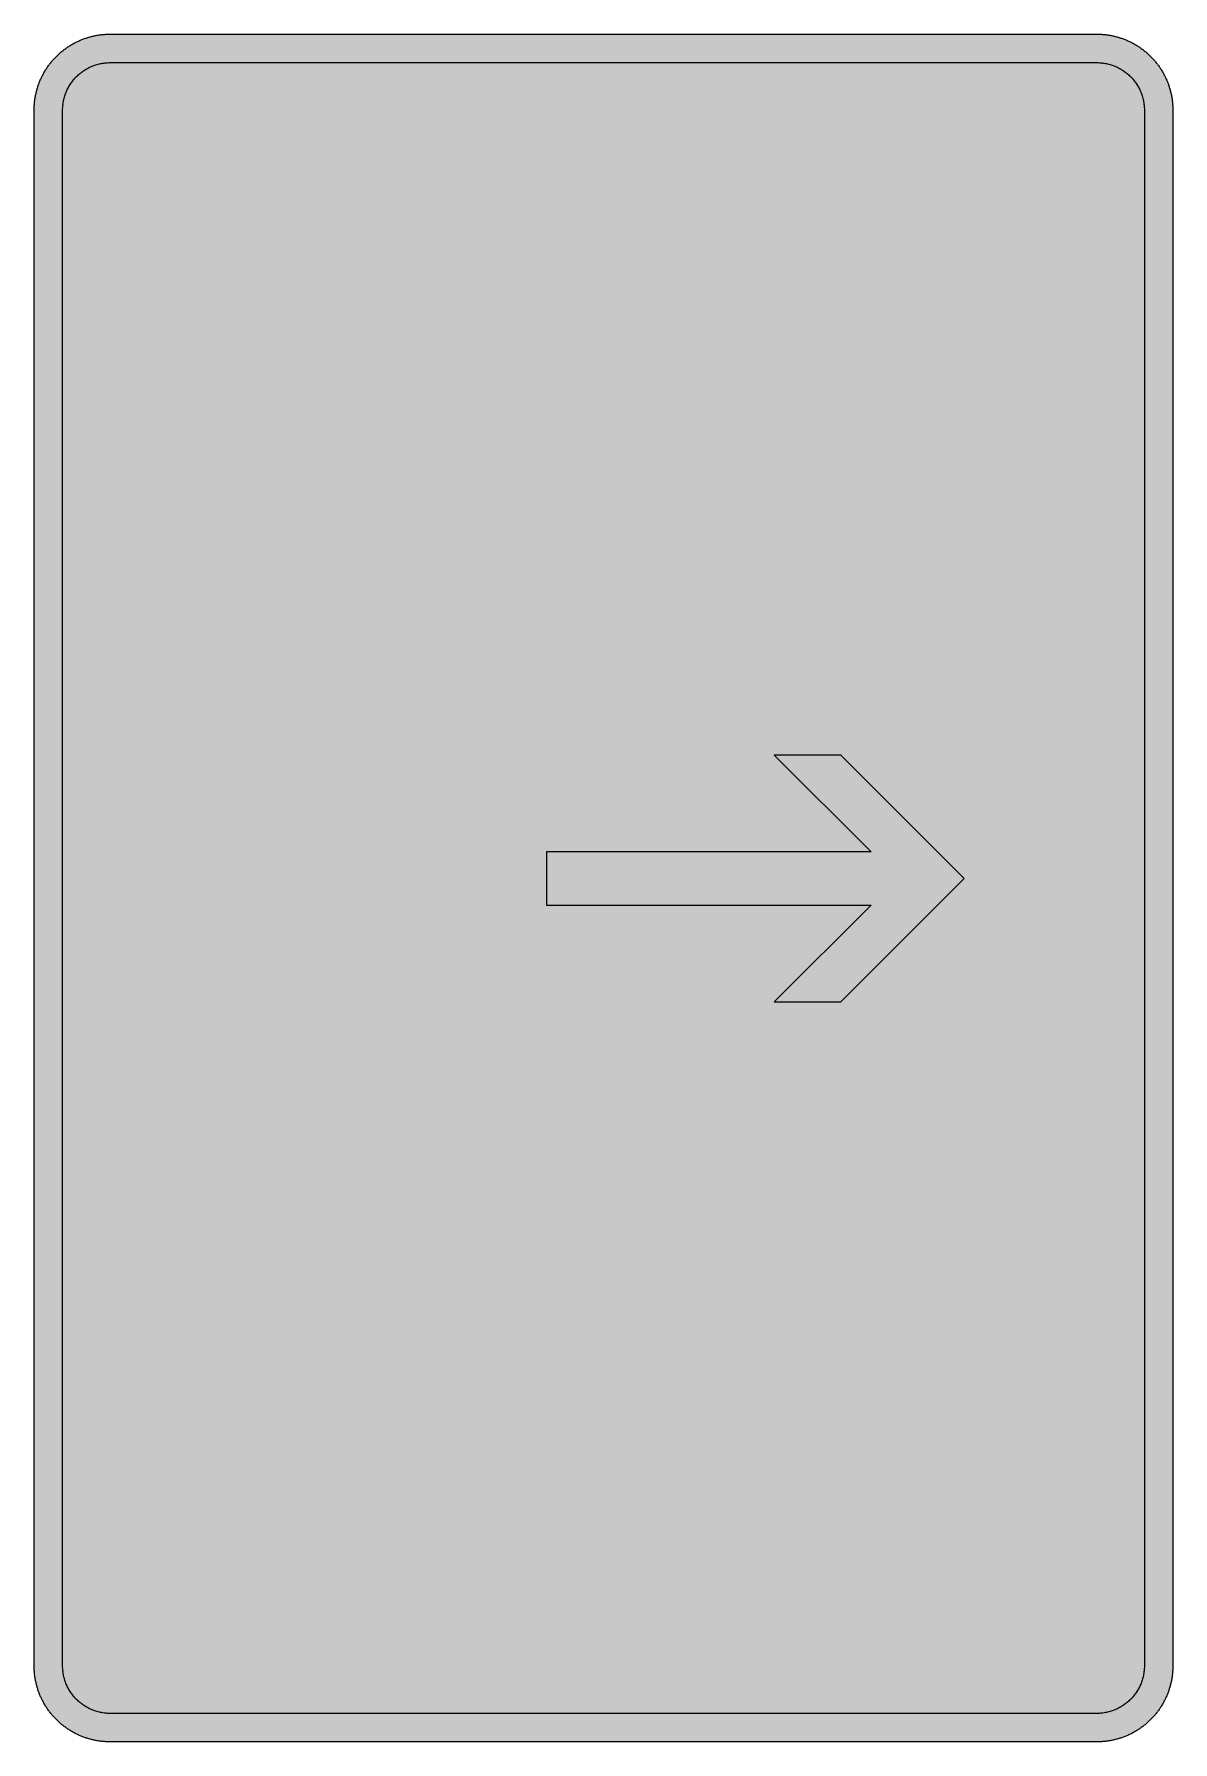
# Model space of a CAD drawing. Header units: millimetres. Extents: x 0 to 212, y 0 to 318.
import ezdxf

# ---------------------------------------------------------------- set-up
doc = ezdxf.new("R2010")
doc.units = ezdxf.units.MM

msp = doc.modelspace()

# ---------------------------------------------------------------- hatches: boundary and pattern name
for color, points in [(254, [(14.1633, 0.0536), (13.9878, 0.0533), (13.8125, 0.0559), (13.6373, 0.061), (13.462, 0.0686), (13.2893, 0.0787), (13.114, 0.0914), (12.9413, 0.1041), (12.7686, 0.1219), (12.5959, 0.1397), (12.4231, 0.16), (12.2504, 0.1829), (12.0777, 0.2057), (11.9075, 0.2337), (11.7373, 0.2616), (11.5672, 0.2921), (11.397, 0.3251), (11.2268, 0.3607), (11.0592, 0.3988), (10.8915, 0.4369), (10.7239, 0.4775), (10.5562, 0.5207), (10.3886, 0.5664), (10.2235, 0.6121), (10.0584, 0.6629), (9.8933, 0.7137), (9.7307, 0.7671), (9.5682, 0.8204), (9.4056, 0.8788), (9.2431, 0.9373), (9.083, 0.9982), (8.923, 1.0617), (8.763, 1.1252), (8.6055, 1.1938), (8.4455, 1.2624), (8.2906, 1.331), (8.1331, 1.4046), (7.9781, 1.4783), (7.8232, 1.5545), (7.6708, 1.6332), (7.5184, 1.7145), (7.366, 1.7958), (7.2161, 1.8796), (7.0663, 1.966), (6.919, 2.0523), (6.7716, 2.1438), (6.6243, 2.2352), (6.4795, 2.3266), (6.3348, 2.4232), (6.19, 2.5197), (6.0477, 2.6187), (5.908, 2.7178), (5.7683, 2.8194), (5.6286, 2.9235), (5.4915, 3.0302), (5.3543, 3.1369), (5.2197, 3.2461), (5.0851, 3.3579), (4.953, 3.4722), (4.8209, 3.5865), (4.6914, 3.7033), (4.5644, 3.8202), (4.4348, 3.9395), (4.3104, 4.0615), (4.1859, 4.1859), (4.0615, 4.3104), (3.9395, 4.4348), (3.8202, 4.5618), (3.7033, 4.6914), (3.5865, 4.8209), (3.4722, 4.953), (3.3579, 5.0851), (3.2487, 5.2197), (3.1369, 5.3543), (3.0302, 5.4915), (2.9235, 5.6286), (2.8194, 5.7683), (2.7178, 5.908), (2.6187, 6.0477), (2.5197, 6.19), (2.4232, 6.3348), (2.3266, 6.477), (2.2352, 6.6243), (2.1438, 6.7691), (2.0523, 6.9164), (1.966, 7.0663), (1.8796, 7.2161), (1.7958, 7.366), (1.7145, 7.5184), (1.6332, 7.6708), (1.5545, 7.8232), (1.4783, 7.9781), (1.4046, 8.1331), (1.331, 8.2906), (1.2598, 8.4455), (1.1913, 8.603), (1.1252, 8.763), (1.0592, 8.923), (0.9982, 9.083), (0.9373, 9.2431), (0.8763, 9.4056), (0.8204, 9.5682), (0.7645, 9.7307), (0.7112, 9.8933), (0.6604, 10.0584), (0.6121, 10.2235), (0.5639, 10.3911), (0.5207, 10.5562), (0.4775, 10.7239), (0.4343, 10.8915), (0.3962, 11.0592), (0.3607, 11.2268), (0.3251, 11.397), (0.2921, 11.5672), (0.2616, 11.7373), (0.2311, 11.9075), (0.2057, 12.0802), (0.1803, 12.2504), (0.1575, 12.4231), (0.1372, 12.5959), (0.1194, 12.7686), (0.1041, 12.9413), (0.0889, 13.1166), (0.0787, 13.2893), (0.0686, 13.4645), (0.061, 13.6373), (0.0559, 13.8125), (0.0508, 13.9878), (0.0508, 14.163), (0.0522, 303.4425), (0.0508, 303.6164), (0.0559, 303.7916), (0.061, 303.9669), (0.0686, 304.1396), (0.0787, 304.3149), (0.0889, 304.4876), (0.1041, 304.6628), (0.1194, 304.8356), (0.1372, 305.0083), (0.1575, 305.181), (0.1803, 305.3537), (0.2057, 305.5239), (0.2311, 305.6966), (0.2616, 305.8668), (0.2921, 306.037), (0.3251, 306.2072), (0.3607, 306.3748), (0.3962, 306.545), (0.4343, 306.7126), (0.4775, 306.8803), (0.5207, 307.0479), (0.5639, 307.213), (0.6121, 307.3781), (0.6604, 307.5432), (0.7112, 307.7083), (0.7645, 307.8734), (0.8204, 308.036), (0.8763, 308.1985), (0.9373, 308.3611), (0.9982, 308.5211), (1.0592, 308.6811), (1.1252, 308.8411), (1.1913, 308.9986), (1.2598, 309.1561), (1.331, 309.3136), (1.4046, 309.4685), (1.4783, 309.626), (1.5545, 309.7784), (1.6332, 309.9333), (1.7145, 310.0857), (1.7958, 310.2356), (1.8796, 310.388), (1.966, 310.5379), (2.0523, 310.6852), (2.1438, 310.8325), (2.2352, 310.9798), (2.3266, 311.1246), (2.4232, 311.2694), (2.5197, 311.4116), (2.6187, 311.5539), (2.7178, 311.6961), (2.8194, 311.8358), (2.9235, 311.9755), (3.0302, 312.1127), (3.1369, 312.2473), (3.2487, 312.3844), (3.3579, 312.5165), (3.4722, 312.6486), (3.5865, 312.7807), (3.7033, 312.9102), (3.8202, 313.0398), (3.9395, 313.1668), (4.0615, 313.2938), (4.1859, 313.4182), (4.3104, 313.5401), (4.4348, 313.6621), (4.5644, 313.784), (4.6914, 313.9008), (4.8209, 314.0177), (4.953, 314.132), (5.0851, 314.2437), (5.2197, 314.3555), (5.3543, 314.4647), (5.4915, 314.5739), (5.6286, 314.6781), (5.7683, 314.7822), (5.908, 314.8838), (6.0477, 314.9854), (6.19, 315.0845), (6.3348, 315.181), (6.4795, 315.275), (6.6243, 315.3689), (6.7716, 315.4604), (6.919, 315.5493), (7.0663, 315.6382), (7.2161, 315.7245), (7.366, 315.8084), (7.5184, 315.8896), (7.6708, 315.9709), (7.8232, 316.0471), (7.9781, 316.1233), (8.1331, 316.1995), (8.2906, 316.2706), (8.4455, 316.3418), (8.6055, 316.4103), (8.763, 316.4789), (8.923, 316.5424), (9.083, 316.6059), (9.2431, 316.6669), (9.4056, 316.7253), (9.5682, 316.7837), (9.7307, 316.8371), (9.8933, 316.8904), (10.0584, 316.9412), (10.2235, 316.992), (10.3886, 317.0377), (10.5562, 317.0834), (10.7239, 317.1266), (10.8915, 317.1673), (11.0592, 317.2079), (11.2268, 317.2435), (11.397, 317.279), (11.5672, 317.312), (11.7373, 317.3425), (11.9075, 317.3705), (12.0777, 317.3984), (12.2504, 317.4213), (12.4231, 317.4441), (12.5959, 317.4644), (12.7686, 317.4822), (12.9413, 317.5), (13.114, 317.5127), (13.2893, 317.5254), (13.462, 317.5356), (13.6373, 317.5432), (13.8125, 317.5483), (13.9878, 317.5508), (14.163, 317.5533), (197.6078, 317.5536), (197.7822, 317.5508), (197.9574, 317.5483), (198.1327, 317.5432), (198.3054, 317.5356), (198.4807, 317.5254), (198.6534, 317.5127), (198.8287, 317.5), (199.0014, 317.4822), (199.1741, 317.4644), (199.3468, 317.4441), (199.5195, 317.4213), (199.6897, 317.3984), (199.8624, 317.3705), (200.0326, 317.3425), (200.2028, 317.312), (200.373, 317.279), (200.5432, 317.2435), (200.7108, 317.2079), (200.8784, 317.1673), (201.0461, 317.1266), (201.2137, 317.0834), (201.3788, 317.0377), (201.5465, 316.992), (201.7116, 316.9412), (201.8767, 316.8904), (202.0392, 316.8371), (202.2018, 316.7837), (202.3643, 316.7253), (202.5269, 316.6669), (202.6869, 316.6059), (202.8469, 316.5424), (203.007, 316.4789), (203.167, 316.4103), (203.3245, 316.3418), (203.4794, 316.2706), (203.6369, 316.1995), (203.7918, 316.1233), (203.9468, 316.0471), (204.0992, 315.9709), (204.2516, 315.8896), (204.404, 315.8084), (204.5538, 315.7245), (204.7037, 315.6382), (204.8535, 315.5493), (205.0009, 315.4604), (205.1456, 315.3689), (205.293, 315.275), (205.4352, 315.181), (205.58, 315.0845), (205.7222, 314.9854), (205.8619, 314.8838), (206.0016, 314.7822), (206.1413, 314.6781), (206.2785, 314.5739), (206.4156, 314.4647), (206.5503, 314.3555), (206.6849, 314.2437), (206.817, 314.132), (206.949, 314.0177), (207.0786, 313.9008), (207.2081, 313.784), (207.3351, 313.6621), (207.4596, 313.5401), (207.584, 313.4182), (207.7085, 313.2938), (207.8304, 313.1668), (207.9498, 313.0398), (208.0666, 312.9102), (208.1835, 312.7807), (208.2978, 312.6486), (208.4121, 312.5165), (208.5238, 312.3844), (208.6331, 312.2473), (208.7397, 312.1127), (208.8464, 311.9755), (208.9506, 311.8358), (209.0522, 311.6961), (209.1512, 311.5539), (209.2503, 311.4116), (209.3468, 311.2694), (209.4433, 311.1246), (209.5348, 310.9798), (209.6262, 310.8325), (209.7176, 310.6852), (209.804, 310.5379), (209.8904, 310.388), (209.9742, 310.2356), (210.0555, 310.0857), (210.1367, 309.9333), (210.2155, 309.7784), (210.2917, 309.626), (210.3653, 309.4685), (210.439, 309.3136), (210.5076, 309.1561), (210.5762, 308.9986), (210.6447, 308.8411), (210.7082, 308.6811), (210.7717, 308.5211), (210.8327, 308.3611), (210.8911, 308.1985), (210.9495, 308.036), (211.0029, 307.8734), (211.0562, 307.7083), (211.107, 307.5432), (211.1578, 307.3781), (211.2035, 307.213), (211.2493, 307.0479), (211.2924, 306.8803), (211.3331, 306.7126), (211.3712, 306.545), (211.4093, 306.3748), (211.4448, 306.2072), (211.4779, 306.037), (211.5083, 305.8668), (211.5363, 305.6966), (211.5642, 305.5239), (211.5871, 305.3537), (211.6099, 305.181), (211.6303, 305.0083), (211.648, 304.8356), (211.6658, 304.6628), (211.6785, 304.4876), (211.6912, 304.3149), (211.7014, 304.1396), (211.709, 303.9669), (211.7141, 303.7916), (211.7166, 303.6164), (211.7166, 303.4411), (211.7189, 14.1647), (211.7166, 13.9878), (211.7141, 13.8125), (211.709, 13.6373), (211.7014, 13.4645), (211.6912, 13.2893), (211.6785, 13.1166), (211.6658, 12.9413), (211.648, 12.7686), (211.6303, 12.5959), (211.6099, 12.4231), (211.5871, 12.2504), (211.5642, 12.0802), (211.5363, 11.9075), (211.5083, 11.7373), (211.4779, 11.5672), (211.4448, 11.397), (211.4093, 11.2268), (211.3712, 11.0592), (211.3331, 10.8915), (211.2924, 10.7239), (211.2493, 10.5562), (211.2035, 10.3911), (211.1578, 10.2235), (211.107, 10.0584), (211.0562, 9.8933), (211.0029, 9.7307), (210.9495, 9.5682), (210.8911, 9.4056), (210.8327, 9.2431), (210.7717, 9.083), (210.7082, 8.923), (210.6447, 8.763), (210.5762, 8.603), (210.5076, 8.4455), (210.439, 8.2906), (210.3653, 8.1331), (210.2917, 7.9781), (210.2155, 7.8232), (210.1367, 7.6708), (210.0555, 7.5184), (209.9742, 7.366), (209.8904, 7.2161), (209.804, 7.0663), (209.7176, 6.9164), (209.6262, 6.7691), (209.5348, 6.6243), (209.4433, 6.477), (209.3468, 6.3348), (209.2503, 6.19), (209.1512, 6.0477), (209.0522, 5.908), (208.9506, 5.7683), (208.8464, 5.6286), (208.7397, 5.4915), (208.6331, 5.3543), (208.5238, 5.2197), (208.4121, 5.0851), (208.2978, 4.953), (208.1835, 4.8209), (208.0666, 4.6914), (207.9498, 4.5618), (207.8304, 4.4348), (207.7085, 4.3104), (207.584, 4.1859), (207.4596, 4.0615), (207.3351, 3.9395), (207.2081, 3.8202), (207.0786, 3.7033), (206.949, 3.5865), (206.817, 3.4722), (206.6849, 3.3579), (206.5503, 3.2461), (206.4156, 3.1369), (206.2785, 3.0302), (206.1413, 2.9235), (206.0016, 2.8194), (205.8619, 2.7178), (205.7222, 2.6187), (205.58, 2.5197), (205.4352, 2.4232), (205.293, 2.3266), (205.1456, 2.2352), (205.0009, 2.1438), (204.8535, 2.0523), (204.7037, 1.966), (204.5538, 1.8796), (204.404, 1.7958), (204.2516, 1.7145), (204.0992, 1.6332), (203.9468, 1.5545), (203.7918, 1.4783), (203.6369, 1.4046), (203.4794, 1.331), (203.3245, 1.2624), (203.167, 1.1938), (203.007, 1.1252), (202.8469, 1.0617), (202.6869, 0.9982), (202.5269, 0.9373), (202.3643, 0.8788), (202.2018, 0.8204), (202.0392, 0.7671), (201.8767, 0.7137), (201.7116, 0.6629), (201.5465, 0.6121), (201.3788, 0.5664), (201.2137, 0.5207), (201.0461, 0.4775), (200.8784, 0.4369), (200.7108, 0.3988), (200.5432, 0.3607), (200.373, 0.3251), (200.2028, 0.2921), (200.0326, 0.2616), (199.8624, 0.2337), (199.6897, 0.2057), (199.5195, 0.1829), (199.3468, 0.16), (199.1741, 0.1397), (199.0014, 0.1219), (198.8287, 0.1041), (198.6534, 0.0914), (198.4807, 0.0787), (198.3054, 0.0686), (198.1327, 0.061), (197.9574, 0.0559), (197.7822, 0.0533), (197.6069, 0.0533)]), (144, [(14.1633, 5.3453), (13.9344, 5.3467), (13.7084, 5.3543), (13.4849, 5.3696), (13.2613, 5.3899), (13.0378, 5.4153), (12.8194, 5.4458), (12.6009, 5.4813), (12.385, 5.522), (12.1717, 5.5702), (11.9583, 5.621), (11.7475, 5.6794), (11.5392, 5.7404), (11.3335, 5.8064), (11.1303, 5.8801), (10.9296, 5.9563), (10.729, 6.0376), (10.5334, 6.1239), (10.3378, 6.2128), (10.1473, 6.3094), (9.9593, 6.4084), (9.7714, 6.5126), (9.5885, 6.6218), (9.4082, 6.7335), (9.2304, 6.8504), (9.0576, 6.9698), (8.8849, 7.0968), (8.7173, 7.2238), (8.5522, 7.3584), (8.3896, 7.4955), (8.2321, 7.6352), (8.0772, 7.78), (7.9273, 7.9273), (7.7775, 8.0772), (7.6352, 8.2321), (7.493, 8.3922), (7.3558, 8.5522), (7.2238, 8.7173), (7.0942, 8.8875), (6.9698, 9.0576), (6.8504, 9.2329), (6.7335, 9.4107), (6.6192, 9.591), (6.5126, 9.7739), (6.4084, 9.9593), (6.3068, 10.1473), (6.2128, 10.3403), (6.1214, 10.5334), (6.035, 10.7315), (5.9538, 10.9296), (5.8776, 11.1303), (5.8064, 11.3335), (5.7404, 11.5418), (5.6769, 11.75), (5.621, 11.9583), (5.5677, 12.1717), (5.522, 12.385), (5.4813, 12.6009), (5.4432, 12.8194), (5.4127, 13.0404), (5.3873, 13.2613), (5.3696, 13.4849), (5.3543, 13.7084), (5.3467, 13.937), (5.3416, 14.163), (5.3439, 303.4425), (5.3467, 303.6697), (5.3543, 303.8958), (5.3696, 304.1193), (5.3873, 304.3428), (5.4127, 304.5638), (5.4432, 304.7848), (5.4813, 305.0032), (5.522, 305.2191), (5.5677, 305.4325), (5.621, 305.6458), (5.6769, 305.8541), (5.7404, 306.0624), (5.8064, 306.2707), (5.8776, 306.4739), (5.9538, 306.6745), (6.035, 306.8726), (6.1214, 307.0708), (6.2128, 307.2638), (6.3068, 307.4568), (6.4084, 307.6448), (6.5126, 307.8302), (6.6192, 308.0131), (6.7335, 308.1934), (6.8504, 308.3712), (6.9698, 308.5465), (7.0942, 308.7167), (7.2238, 308.8869), (7.3558, 309.052), (7.493, 309.212), (7.6352, 309.372), (7.7775, 309.5269), (7.9273, 309.6768), (8.0772, 309.8241), (8.2321, 309.9689), (8.3896, 310.1086), (8.5522, 310.2458), (8.7173, 310.3804), (8.8849, 310.5074), (9.0576, 310.6344), (9.2304, 310.7538), (9.4082, 310.8706), (9.5885, 310.9824), (9.7714, 311.0916), (9.9593, 311.1957), (10.1473, 311.2948), (10.3378, 311.3913), (10.5334, 311.4802), (10.729, 311.5666), (10.9296, 311.6478), (11.1303, 311.7266), (11.3335, 311.7977), (11.5392, 311.8637), (11.7475, 311.9272), (11.9583, 311.9831), (12.1717, 312.0339), (12.385, 312.0822), (12.6009, 312.1228), (12.8194, 312.1584), (13.0378, 312.1889), (13.2613, 312.2143), (13.4849, 312.2346), (13.7084, 312.2498), (13.9344, 312.2574), (14.163, 312.26), (197.6078, 312.262), (197.833, 312.2574), (198.0616, 312.2498), (198.2851, 312.2346), (198.5086, 312.2143), (198.7296, 312.1889), (198.9506, 312.1584), (199.169, 312.1228), (199.3849, 312.0822), (199.5983, 312.0339), (199.8116, 311.9831), (200.0199, 311.9272), (200.2282, 311.8637), (200.4365, 311.7977), (200.6397, 311.7266), (200.8403, 311.6478), (201.0385, 311.5666), (201.2366, 311.4802), (201.4296, 311.3913), (201.6227, 311.2948), (201.8106, 311.1957), (201.996, 311.0916), (202.1789, 310.9824), (202.3593, 310.8706), (202.5371, 310.7538), (202.7123, 310.6344), (202.8825, 310.5074), (203.0527, 310.3804), (203.2178, 310.2458), (203.3778, 310.1086), (203.5378, 309.9689), (203.6928, 309.8241), (203.8426, 309.6768), (203.9899, 309.5269), (204.1347, 309.372), (204.2744, 309.212), (204.4116, 309.052), (204.5462, 308.8869), (204.6732, 308.7167), (204.8002, 308.5465), (204.9196, 308.3712), (205.0364, 308.1934), (205.1482, 308.0131), (205.2574, 307.8302), (205.3615, 307.6448), (205.4606, 307.4568), (205.5571, 307.2638), (205.646, 307.0708), (205.7324, 306.8726), (205.8137, 306.6745), (205.8899, 306.4739), (205.9635, 306.2707), (206.0296, 306.0624), (206.0905, 305.8541), (206.1489, 305.6458), (206.1997, 305.4325), (206.248, 305.2191), (206.2886, 305.0032), (206.3242, 304.7848), (206.3547, 304.5638), (206.3801, 304.3428), (206.4004, 304.1193), (206.4156, 303.8958), (206.4233, 303.6697), (206.4258, 303.4411), (206.4272, 14.1647), (206.4233, 13.937), (206.4156, 13.7084), (206.4004, 13.4849), (206.3801, 13.2613), (206.3547, 13.0404), (206.3242, 12.8194), (206.2886, 12.6009), (206.248, 12.385), (206.1997, 12.1717), (206.1489, 11.9583), (206.0905, 11.75), (206.0296, 11.5418), (205.9635, 11.3335), (205.8899, 11.1303), (205.8137, 10.9296), (205.7324, 10.7315), (205.646, 10.5334), (205.5571, 10.3403), (205.4606, 10.1473), (205.3615, 9.9593), (205.2574, 9.7739), (205.1482, 9.591), (205.0364, 9.4107), (204.9196, 9.2329), (204.8002, 9.0576), (204.6732, 8.8875), (204.5462, 8.7173), (204.4116, 8.5522), (204.2744, 8.3922), (204.1347, 8.2321), (203.9899, 8.0772), (203.8426, 7.9273), (203.6928, 7.78), (203.5378, 7.6352), (203.3778, 7.4955), (203.2178, 7.3584), (203.0527, 7.2238), (202.8825, 7.0968), (202.7123, 6.9698), (202.5371, 6.8504), (202.3593, 6.7335), (202.1789, 6.6218), (201.996, 6.5126), (201.8106, 6.4084), (201.6227, 6.3094), (201.4296, 6.2128), (201.2366, 6.1239), (201.0385, 6.0376), (200.8403, 5.9563), (200.6397, 5.8801), (200.4365, 5.8064), (200.2282, 5.7404), (200.0199, 5.6794), (199.8116, 5.621), (199.5983, 5.5702), (199.3849, 5.522), (199.169, 5.4813), (198.9506, 5.4458), (198.7296, 5.4153), (198.5086, 5.3899), (198.2851, 5.3696), (198.0616, 5.3543), (197.833, 5.3467), (197.6069, 5.3442)]), (254, [(172.9133, 160.5675), (149.9828, 183.4981), (137.6355, 183.4981), (155.6272, 165.5064), (95.3022, 165.5064), (95.3022, 155.6286), (155.6272, 155.6286), (137.6355, 137.6369), (149.9828, 137.6369)])]:
    msp.add_hatch(color=color).paths.add_polyline_path(points)
h = msp.add_hatch(color=254)
h.paths.add_polyline_path([(38.8578, 137.6369), (38.8578, 285.8036), (99.7119, 285.8036), (100.269, 285.7983), (100.8278, 285.7881), (101.3841, 285.7703), (101.9404, 285.7475), (102.4966, 285.717), (103.0503, 285.6789), (103.6041, 285.6332), (104.1578, 285.5824), (104.7064, 285.5239), (105.2576, 285.4604), (105.8062, 285.3868), (106.3523, 285.3106), (106.8984, 285.2242), (107.442, 285.1328), (107.9856, 285.0337), (108.5266, 284.9296), (109.0676, 284.8178), (109.6035, 284.701), (110.1395, 284.5765), (110.6754, 284.447), (111.2063, 284.3073), (111.7371, 284.165), (112.2655, 284.0152), (112.7938, 283.8577), (113.317, 283.6951), (113.8403, 283.525), (114.3584, 283.3497), (114.8766, 283.1694), (115.3922, 282.9814), (115.9053, 282.7858), (116.4158, 282.5852), (116.9238, 282.3794), (117.4293, 282.1661), (117.9322, 281.9451), (118.4326, 281.7216), (118.9304, 281.4904), (119.4257, 281.2517), (119.9159, 281.0078), (120.4062, 280.7589), (120.8913, 280.5024), (121.3739, 280.2407), (121.854, 279.974), (122.3315, 279.6997), (122.8039, 279.4203), (123.2738, 279.1358), (123.7412, 278.8437), (124.206, 278.5491), (124.6657, 278.2443), (125.1229, 277.937), (125.5751, 277.622), (126.0246, 277.302), (126.4717, 276.9768), (126.9136, 276.6441), (127.3505, 276.3063), (127.7874, 275.9634), (128.2167, 275.6154), (128.6434, 275.2623), (129.0676, 274.9017), (129.4841, 274.5359), (129.9007, 274.1651), (130.3096, 273.7891), (130.716, 273.4081), (131.1173, 273.0221), (131.5161, 272.6284), (131.9098, 272.2296), (132.2959, 271.8283), (132.6769, 271.4219), (133.0554, 271.0129), (133.4262, 270.5964), (133.7894, 270.1773), (134.1501, 269.7556), (134.5032, 269.3289), (134.8537, 268.8971), (135.1966, 268.4628), (135.5319, 268.0259), (135.8646, 267.5814), (136.1897, 267.1369), (136.5098, 266.6873), (136.8247, 266.2326), (137.1346, 265.778), (137.4369, 265.3157), (137.734, 264.8534), (138.0236, 264.3861), (138.3106, 263.9162), (138.59, 263.4412), (138.8618, 262.9662), (139.131, 262.4861), (139.3927, 262.0035), (139.6467, 261.5159), (139.8956, 261.0282), (140.1394, 260.5354), (140.3782, 260.0401), (140.6093, 259.5448), (140.8354, 259.0444), (141.0538, 258.5415), (141.2672, 258.0361), (141.4729, 257.5281), (141.6736, 257.0175), (141.8692, 256.5044), (142.0571, 255.9888), (142.2375, 255.4707), (142.4127, 254.95), (142.5829, 254.4293), (142.7455, 253.9035), (142.9029, 253.3777), (143.0528, 252.8494), (143.1976, 252.3185), (143.3347, 251.7851), (143.4643, 251.2517), (143.5887, 250.7158), (143.7056, 250.1773), (143.8173, 249.6388), (143.9215, 249.0978), (144.0205, 248.5542), (144.112, 248.0107), (144.1958, 247.4646), (144.2745, 246.9185), (144.3457, 246.3698), (144.4117, 245.8187), (144.4701, 245.2675), (144.5209, 244.7163), (144.5666, 244.1626), (144.6047, 243.6089), (144.6352, 243.0526), (144.6581, 242.4963), (144.6759, 241.9401), (144.686, 241.3813), (144.6911, 240.8225), (144.686, 240.2637), (144.6759, 239.7074), (144.6581, 239.1486), (144.6352, 238.5924), (144.6047, 238.0361), (144.5666, 237.4824), (144.5209, 236.9287), (144.4701, 236.3775), (144.4117, 235.8263), (144.3457, 235.2777), (144.2745, 234.729), (144.1958, 234.1804), (144.112, 233.6343), (144.0205, 233.0907), (143.9215, 232.5472), (143.8173, 232.0061), (143.7056, 231.4677), (143.5887, 230.9292), (143.4643, 230.3932), (143.3347, 229.8598), (143.1976, 229.3264), (143.0528, 228.7956), (142.9029, 228.2673), (142.7455, 227.7415), (142.5829, 227.2157), (142.4127, 226.695), (142.2375, 226.1743), (142.0571, 225.6561), (141.8692, 225.1405), (141.6736, 224.6274), (141.4729, 224.1169), (141.2672, 223.6089), (141.0538, 223.1034), (140.8354, 222.6005), (140.6093, 222.1001), (140.3782, 221.6048), (140.1394, 221.1095), (139.8956, 220.6168), (139.6467, 220.1291), (139.3927, 219.6414), (139.131, 219.1588), (138.8618, 218.6788), (138.59, 218.2038), (138.3106, 217.7288), (138.0236, 217.2589), (137.734, 216.7915), (137.4369, 216.3293), (137.1346, 215.867), (136.8247, 215.4123), (136.5098, 214.9577), (136.1897, 214.5081), (135.8646, 214.0636), (135.5319, 213.6216), (135.1966, 213.1822), (134.8537, 212.7479), (134.5032, 212.3161), (134.1501, 211.8893), (133.7894, 211.4677), (133.4262, 211.0486), (133.0554, 210.6346), (132.6769, 210.2231), (132.2959, 209.8167), (131.9098, 209.4154), (131.5161, 209.0166), (131.1173, 208.6254), (130.716, 208.2368), (130.3096, 207.8558), (129.9007, 207.4799), (129.4841, 207.1091), (129.0676, 206.7433), (128.6434, 206.3826), (128.2167, 206.0296), (127.7874, 205.6816), (127.3505, 205.3387), (126.9136, 205.0009), (126.4717, 204.6681), (126.0246, 204.343), (125.5751, 204.023), (125.1229, 203.708), (124.6657, 203.4007), (124.206, 203.0984), (123.7412, 202.8012), (123.2738, 202.5091), (122.8039, 202.2246), (122.3315, 201.9452), (121.854, 201.6709), (121.3739, 201.4042), (120.8913, 201.1426), (120.4062, 200.8861), (119.9159, 200.6371), (119.4257, 200.3933), (118.9304, 200.1571), (118.4326, 199.9259), (117.9322, 199.6999), (117.4293, 199.4814), (116.9238, 199.2681), (116.4158, 199.0598), (115.9053, 198.8591), (115.3922, 198.6661), (114.8766, 198.4781), (114.3584, 198.2953), (113.8403, 198.12), (113.317, 197.9498), (112.7938, 197.7873), (112.2655, 197.6323), (111.7371, 197.4825), (111.2063, 197.3377), (110.6754, 197.2005), (110.1395, 197.0684), (109.6035, 196.944), (109.0676, 196.8271), (108.5266, 196.7154), (107.9856, 196.6112), (107.442, 196.5122), (106.8984, 196.4207), (106.3523, 196.3369), (105.8062, 196.2582), (105.2576, 196.1871), (104.7064, 196.121), (104.1578, 196.0651), (103.6041, 196.0118), (103.0503, 195.9686), (102.4966, 195.9305), (101.9404, 195.9), (101.3841, 195.8746), (100.8278, 195.8569), (100.269, 195.8467), (99.7102, 195.8442), (61.3473, 195.8453), (61.3473, 137.6369)])
h.paths.add_polyline_path([(61.3473, 217.0119), (98.389, 217.0119), (98.6841, 217.0125), (98.9787, 217.0176), (99.2734, 217.0278), (99.568, 217.0405), (99.8626, 217.0557), (100.1573, 217.076), (100.4494, 217.0989), (100.7415, 217.1268), (101.0336, 217.1573), (101.3231, 217.1929), (101.6152, 217.231), (101.9048, 217.2716), (102.1944, 217.3173), (102.4814, 217.3656), (102.7684, 217.4164), (103.0554, 217.4723), (103.3399, 217.5307), (103.6269, 217.5942), (103.9089, 217.6602), (104.1933, 217.7288), (104.4753, 217.8025), (104.7547, 217.8761), (105.0341, 217.9574), (105.3135, 218.0387), (105.5903, 218.125), (105.8672, 218.2165), (106.1441, 218.3079), (106.4184, 218.4044), (106.6902, 218.5035), (106.9619, 218.6076), (107.2312, 218.7143), (107.5004, 218.8235), (107.7697, 218.9353), (108.0338, 219.0521), (108.3005, 219.1715), (108.5621, 219.2934), (108.8263, 219.4179), (109.0854, 219.5474), (109.3445, 219.6795), (109.601, 219.8167), (109.8575, 219.9538), (110.1115, 220.0961), (110.363, 220.2409), (110.6145, 220.3882), (110.8634, 220.538), (111.1098, 220.693), (111.3561, 220.8505), (111.6, 221.0105), (111.8413, 221.173), (112.0826, 221.3407), (112.3188, 221.5109), (112.555, 221.6836), (112.7887, 221.8588), (113.0224, 222.0366), (113.251, 222.2195), (113.4796, 222.4024), (113.7056, 222.5904), (113.9292, 222.7809), (114.1501, 222.9739), (114.3711, 223.1695), (114.587, 223.3701), (114.8029, 223.5708), (115.0163, 223.7765), (115.2271, 223.9848), (115.4328, 224.1956), (115.6386, 224.409), (115.8418, 224.6224), (116.0399, 224.8408), (116.238, 225.0592), (116.4311, 225.2802), (116.6216, 225.5063), (116.807, 225.7323), (116.9924, 225.9584), (117.1753, 226.1895), (117.3531, 226.4207), (117.5283, 226.6544), (117.7011, 226.8906), (117.8712, 227.1293), (118.0363, 227.3706), (118.1989, 227.6119), (118.3615, 227.8558), (118.5164, 228.0996), (118.6713, 228.3485), (118.8237, 228.5975), (118.9711, 228.8464), (119.1158, 229.1004), (119.2581, 229.3544), (119.3952, 229.6084), (119.5299, 229.8675), (119.6619, 230.1265), (119.7915, 230.3856), (119.9185, 230.6472), (120.0404, 230.9114), (120.1598, 231.1756), (120.2741, 231.4423), (120.3884, 231.709), (120.4976, 231.9782), (120.6043, 232.25), (120.7059, 232.5218), (120.8049, 232.7935), (120.9015, 233.0679), (120.9954, 233.3422), (121.0843, 233.619), (121.1707, 233.8959), (121.2545, 234.1753), (121.3333, 234.4547), (121.4095, 234.7366), (121.4831, 235.0186), (121.5517, 235.3005), (121.6177, 235.585), (121.6787, 235.8695), (121.7397, 236.1565), (121.793, 236.441), (121.8463, 236.7305), (121.8946, 237.0176), (121.9403, 237.3071), (121.981, 237.5967), (122.0191, 237.8862), (122.0521, 238.1783), (122.0826, 238.4704), (122.1105, 238.7625), (122.1334, 239.0546), (122.1537, 239.3493), (122.1715, 239.6414), (122.1842, 239.936), (122.1918, 240.2307), (122.1994, 240.5278), (122.1994, 240.8225), (122.1994, 241.1197), (122.1918, 241.4143), (122.1842, 241.7089), (122.1715, 242.0036), (122.1537, 242.2982), (122.1334, 242.5903), (122.1105, 242.885), (122.0826, 243.1771), (122.0521, 243.4692), (122.0191, 243.7587), (121.981, 244.0483), (121.9403, 244.3378), (121.8946, 244.6274), (121.8463, 244.917), (121.793, 245.204), (121.7397, 245.491), (121.6787, 245.7755), (121.6177, 246.06), (121.5517, 246.3444), (121.4831, 246.6264), (121.4095, 246.9083), (121.3333, 247.1903), (121.2545, 247.4697), (121.1707, 247.7491), (121.0843, 248.0259), (120.9954, 248.3028), (120.9015, 248.5771), (120.8049, 248.8514), (120.7059, 249.1232), (120.6043, 249.395), (120.4976, 249.6668), (120.3884, 249.936), (120.2741, 250.2027), (120.1598, 250.4694), (120.0404, 250.7336), (119.9185, 250.9977), (119.7915, 251.2593), (119.6619, 251.5184), (119.5299, 251.7775), (119.3952, 252.0366), (119.2581, 252.2906), (119.1158, 252.5446), (118.9711, 252.7986), (118.8237, 253.0475), (118.6713, 253.2964), (118.5164, 253.5453), (118.3615, 253.7892), (118.1989, 254.033), (118.0363, 254.2743), (117.8712, 254.5156), (117.7011, 254.7544), (117.5283, 254.9881), (117.3531, 255.2243), (117.1753, 255.4554), (116.9924, 255.6866), (116.807, 255.9126), (116.6216, 256.1387), (116.4311, 256.3622), (116.238, 256.5857), (116.0399, 256.8042), (115.8418, 257.0226), (115.6386, 257.236), (115.4328, 257.4493), (115.2271, 257.6601), (115.0163, 257.8684), (114.8029, 258.0716), (114.587, 258.2748), (114.3711, 258.4729), (114.1501, 258.6711), (113.9292, 258.8641), (113.7056, 259.0546), (113.4796, 259.2426), (113.251, 259.4254), (113.0224, 259.6083), (112.7887, 259.7861), (112.555, 259.9614), (112.3188, 260.1341), (112.0826, 260.3043), (111.8413, 260.4694), (111.6, 260.6345), (111.3561, 260.7945), (111.1098, 260.952), (110.8634, 261.1069), (110.6145, 261.2568), (110.363, 261.4041), (110.1115, 261.5489), (109.8575, 261.6911), (109.601, 261.8308), (109.3445, 261.9654), (109.0854, 262.0975), (108.8263, 262.2271), (108.5621, 262.3515), (108.3005, 262.4734), (108.0338, 262.5928), (107.7697, 262.7097), (107.5004, 262.8214), (107.2312, 262.9332), (106.9619, 263.0373), (106.6902, 263.1415), (106.4184, 263.2405), (106.1441, 263.337), (105.8672, 263.431), (105.5903, 263.5199), (105.3135, 263.6063), (105.0341, 263.6901), (104.7547, 263.7688), (104.4753, 263.845), (104.1933, 263.9162), (103.9089, 263.9873), (103.6269, 264.0533), (103.3399, 264.1143), (103.0554, 264.1727), (102.7684, 264.2286), (102.4814, 264.2819), (102.1944, 264.3302), (101.9048, 264.3759), (101.6152, 264.4165), (101.3231, 264.4546), (101.0336, 264.4877), (100.7415, 264.5181), (100.4494, 264.5461), (100.1573, 264.5689), (99.8626, 264.5893), (99.568, 264.607), (99.2734, 264.6197), (98.9787, 264.6274), (98.6841, 264.635), (98.3869, 264.635), (61.3473, 264.637)], flags=16)
h = msp.add_hatch(color=254)
h.paths.add_polyline_path([(195.8439, 24.7481), (195.8439, 38.8592), (44.1494, 38.8592), (44.1494, 31.8036), (15.9272, 31.8036), (15.9272, 24.7481)])
edge = h.paths.add_edge_path(flags=16)
edge.add_line((155.4949, 51.2064), (155.4988, 51.5239))
edge.add_line((155.4988, 51.5239), (155.509, 51.8414))
edge.add_line((155.509, 51.8414), (155.5293, 52.1538))
edge.add_line((155.5293, 52.1538), (155.5572, 52.4662))
edge.add_line((155.5572, 52.4662), (155.5928, 52.7787))
edge.add_line((155.5928, 52.7787), (155.636, 53.086))
edge.add_line((155.636, 53.086), (155.6868, 53.3908))
edge.add_line((155.6868, 53.3908), (155.7452, 53.6931))
edge.add_line((155.7452, 53.6931), (155.8087, 53.9928))
edge.add_line((155.8087, 53.9928), (155.8823, 54.29))
edge.add_line((155.8823, 54.29), (155.9611, 54.5846))
edge.add_line((155.9611, 54.5846), (156.05, 54.8767))
edge.add_line((156.05, 54.8767), (156.1414, 55.1637))
edge.add_line((156.1414, 55.1637), (156.243, 55.4507))
edge.add_line((156.243, 55.4507), (156.3497, 55.7327))
edge.add_line((156.3497, 55.7327), (156.464, 56.0121))
edge.add_line((156.464, 56.0121), (156.5834, 56.2864))
edge.add_line((156.5834, 56.2864), (156.7104, 56.5582))
edge.add_line((156.7104, 56.5582), (156.845, 56.8249))
edge.add_line((156.845, 56.8249), (156.9847, 57.089))
edge.add_line((156.9847, 57.089), (157.1295, 57.3507))
edge.add_line((157.1295, 57.3507), (157.2819, 57.6072))
edge.add_line((157.2819, 57.6072), (157.4394, 57.8587))
edge.add_line((157.4394, 57.8587), (157.6019, 58.1076))
edge.add_line((157.6019, 58.1076), (157.7721, 58.3514))
edge.add_line((157.7721, 58.3514), (157.9474, 58.5927))
edge.add_line((157.9474, 58.5927), (158.1277, 58.8289))
edge.add_line((158.1277, 58.8289), (158.3131, 59.0601))
edge.add_line((158.3131, 59.0601), (158.5036, 59.2861))
edge.add_line((158.5036, 59.2861), (158.7017, 59.5071))
edge.add_line((158.7017, 59.5071), (158.9024, 59.723))
edge.add_line((158.9024, 59.723), (159.1107, 59.9364))
edge.add_line((159.1107, 59.9364), (159.3215, 60.1421))
edge.add_line((159.3215, 60.1421), (159.5399, 60.3453))
edge.add_line((159.5399, 60.3453), (159.7609, 60.5409))
edge.add_line((159.7609, 60.5409), (159.987, 60.7314))
edge.add_line((159.987, 60.7314), (160.2181, 60.9194))
edge.add_line((160.2181, 60.9194), (160.4543, 61.0997))
edge.add_line((160.4543, 61.0997), (160.6931, 61.275))
edge.add_line((160.6931, 61.275), (160.9369, 61.4426))
edge.add_line((160.9369, 61.4426), (161.1859, 61.6077))
edge.add_line((161.1859, 61.6077), (161.4399, 61.7652))
edge.add_line((161.4399, 61.7652), (161.6964, 61.9176))
edge.add_line((161.6964, 61.9176), (161.9555, 62.0624))
edge.add_line((161.9555, 62.0624), (162.2196, 62.2021))
edge.add_line((162.2196, 62.2021), (162.4889, 62.3341))
edge.add_line((162.4889, 62.3341), (162.7607, 62.4611))
edge.add_line((162.7607, 62.4611), (163.035, 62.5831))
edge.add_line((163.035, 62.5831), (163.3144, 62.6948))
edge.add_line((163.3144, 62.6948), (163.5963, 62.804))
edge.add_line((163.5963, 62.804), (163.8808, 62.9031))
edge.add_line((163.8808, 62.9031), (164.1704, 62.9971))
edge.add_line((164.1704, 62.9971), (164.4599, 63.0834))
edge.add_line((164.4599, 63.0834), (164.7546, 63.1647))
edge.add_line((164.7546, 63.1647), (165.0517, 63.2358))
edge.add_line((165.0517, 63.2358), (165.3515, 63.3019))
edge.add_line((165.3515, 63.3019), (165.6563, 63.3603))
edge.add_line((165.6563, 63.3603), (165.9611, 63.4111))
edge.add_line((165.9611, 63.4111), (166.2684, 63.4543))
edge.add_line((166.2684, 63.4543), (166.5783, 63.4898))
edge.add_line((166.5783, 63.4898), (166.8907, 63.5152))
edge.add_line((166.8907, 63.5152), (167.2057, 63.5356))
edge.add_line((167.2057, 63.5356), (167.5232, 63.5483))
edge.add_line((167.5232, 63.5483), (167.8407, 63.5533))
edge.add_line((167.8407, 63.5533), (168.1607, 63.5483))
edge.add_line((168.1607, 63.5483), (168.4757, 63.5356))
edge.add_line((168.4757, 63.5356), (168.7906, 63.5152))
edge.add_line((168.7906, 63.5152), (169.103, 63.4898))
edge.add_line((169.103, 63.4898), (169.4129, 63.4543))
edge.add_line((169.4129, 63.4543), (169.7203, 63.4111))
edge.add_line((169.7203, 63.4111), (170.0276, 63.3603))
edge.add_line((170.0276, 63.3603), (170.3299, 63.3019))
edge.add_line((170.3299, 63.3019), (170.6296, 63.2358))
edge.add_line((170.6296, 63.2358), (170.9268, 63.1647))
edge.add_line((170.9268, 63.1647), (171.2214, 63.0834))
edge.add_line((171.2214, 63.0834), (171.5135, 62.9971))
edge.add_line((171.5135, 62.9971), (171.8005, 62.9031))
edge.add_line((171.8005, 62.9031), (172.0875, 62.804))
edge.add_line((172.0875, 62.804), (172.3695, 62.6948))
edge.add_line((172.3695, 62.6948), (172.6463, 62.5831))
edge.add_line((172.6463, 62.5831), (172.9232, 62.4611))
edge.add_line((172.9232, 62.4611), (173.195, 62.3341))
edge.add_line((173.195, 62.3341), (173.4617, 62.2021))
edge.add_line((173.4617, 62.2021), (173.7258, 62.0624))
edge.add_line((173.7258, 62.0624), (173.9875, 61.9176))
edge.add_line((173.9875, 61.9176), (174.244, 61.7652))
edge.add_line((174.244, 61.7652), (174.4955, 61.6077))
edge.add_line((174.4955, 61.6077), (174.7444, 61.4426))
edge.add_line((174.7444, 61.4426), (174.9882, 61.275))
edge.add_line((174.9882, 61.275), (175.2295, 61.0997))
edge.add_line((175.2295, 61.0997), (175.4632, 60.9194))
edge.add_line((175.4632, 60.9194), (175.6943, 60.7314))
edge.add_line((175.6943, 60.7314), (175.9204, 60.5409))
edge.add_line((175.9204, 60.5409), (176.1439, 60.3453))
edge.add_line((176.1439, 60.3453), (176.3598, 60.1421))
edge.add_line((176.3598, 60.1421), (176.5732, 59.9364))
edge.add_line((176.5732, 59.9364), (176.7789, 59.723))
edge.add_line((176.7789, 59.723), (176.9796, 59.5071))
edge.add_line((176.9796, 59.5071), (177.1777, 59.2861))
edge.add_line((177.1777, 59.2861), (177.3682, 59.0601))
edge.add_line((177.3682, 59.0601), (177.5536, 58.8289))
edge.add_line((177.5536, 58.8289), (177.7365, 58.5927))
edge.add_line((177.7365, 58.5927), (177.9092, 58.3514))
edge.add_line((177.9092, 58.3514), (178.0794, 58.1076))
edge.add_line((178.0794, 58.1076), (178.242, 57.8587))
edge.add_line((178.242, 57.8587), (178.402, 57.6072))
edge.add_line((178.402, 57.6072), (178.5518, 57.3507))
edge.add_line((178.5518, 57.3507), (178.6992, 57.089))
edge.add_line((178.6992, 57.089), (178.8363, 56.8249))
edge.add_line((178.8363, 56.8249), (178.9709, 56.5582))
edge.add_line((178.9709, 56.5582), (179.0979, 56.2864))
edge.add_line((179.0979, 56.2864), (179.2173, 56.0121))
edge.add_line((179.2173, 56.0121), (179.3316, 55.7327))
edge.add_line((179.3316, 55.7327), (179.4383, 55.4507))
edge.add_line((179.4383, 55.4507), (179.5399, 55.1637))
edge.add_line((179.5399, 55.1637), (179.6339, 54.8767))
edge.add_line((179.6339, 54.8767), (179.7202, 54.5846))
edge.add_line((179.7202, 54.5846), (179.799, 54.29))
edge.add_line((179.799, 54.29), (179.8726, 53.9928))
edge.add_line((179.8726, 53.9928), (179.9361, 53.6931))
edge.add_line((179.9361, 53.6931), (179.9946, 53.3908))
edge.add_line((179.9946, 53.3908), (180.0454, 53.086))
edge.add_line((180.0454, 53.086), (180.0885, 52.7787))
edge.add_line((180.0885, 52.7787), (180.1241, 52.4662))
edge.add_line((180.1241, 52.4662), (180.152, 52.1538))
edge.add_line((180.152, 52.1538), (180.1724, 51.8414))
edge.add_line((180.1724, 51.8414), (180.1851, 51.5239))
edge.add_line((180.1851, 51.5239), (180.1876, 51.2039))
edge.add_line((180.1876, 51.2039), (180.1851, 50.8864))
edge.add_line((180.1851, 50.8864), (180.1724, 50.5689))
edge.add_line((180.1724, 50.5689), (180.152, 50.2539))
edge.add_line((180.152, 50.2539), (180.1241, 49.9415))
edge.add_line((180.1241, 49.9415), (180.0885, 49.6316))
edge.add_line((180.0885, 49.6316), (180.0454, 49.3243))
edge.add_line((180.0454, 49.3243), (179.9946, 49.0195))
edge.add_line((179.9946, 49.0195), (179.9361, 48.7172))
edge.add_line((179.9361, 48.7172), (179.8726, 48.4175))
edge.add_line((179.8726, 48.4175), (179.799, 48.1203))
edge.add_line((179.799, 48.1203), (179.7202, 47.8257))
edge.add_line((179.7202, 47.8257), (179.6339, 47.5336))
edge.add_line((179.6339, 47.5336), (179.5399, 47.244))
edge.add_line((179.5399, 47.244), (179.4383, 46.9595))
edge.add_line((179.4383, 46.9595), (179.3316, 46.6776))
edge.add_line((179.3316, 46.6776), (179.2173, 46.3982))
edge.add_line((179.2173, 46.3982), (179.0979, 46.1239))
edge.add_line((179.0979, 46.1239), (178.9709, 45.8521))
edge.add_line((178.9709, 45.8521), (178.8363, 45.5828))
edge.add_line((178.8363, 45.5828), (178.6992, 45.3187))
edge.add_line((178.6992, 45.3187), (178.5518, 45.0596))
edge.add_line((178.5518, 45.0596), (178.402, 44.8031))
edge.add_line((178.402, 44.8031), (178.242, 44.5491))
edge.add_line((178.242, 44.5491), (178.0794, 44.3001))
edge.add_line((178.0794, 44.3001), (177.9092, 44.0563))
edge.add_line((177.9092, 44.0563), (177.7365, 43.8175))
edge.add_line((177.7365, 43.8175), (177.5536, 43.5813))
edge.add_line((177.5536, 43.5813), (177.3682, 43.3502))
edge.add_line((177.3682, 43.3502), (177.1777, 43.1241))
edge.add_line((177.1777, 43.1241), (176.9796, 42.9031))
edge.add_line((176.9796, 42.9031), (176.7789, 42.6872))
edge.add_line((176.7789, 42.6872), (176.5732, 42.4739))
edge.add_line((176.5732, 42.4739), (176.3598, 42.2681))
edge.add_line((176.3598, 42.2681), (176.1439, 42.0649))
edge.add_line((176.1439, 42.0649), (175.9204, 41.8694))
edge.add_line((175.9204, 41.8694), (175.6943, 41.6763))
edge.add_line((175.6943, 41.6763), (175.4632, 41.4909))
edge.add_line((175.4632, 41.4909), (175.2295, 41.3106))
edge.add_line((175.2295, 41.3106), (174.9882, 41.1353))
edge.add_line((174.9882, 41.1353), (174.7444, 40.9677))
edge.add_line((174.7444, 40.9677), (174.4955, 40.8026))
edge.add_line((174.4955, 40.8026), (174.244, 40.6451))
edge.add_line((174.244, 40.6451), (173.9875, 40.4927))
edge.add_line((173.9875, 40.4927), (173.7258, 40.3479))
edge.add_line((173.7258, 40.3479), (173.4617, 40.2082))
edge.add_line((173.4617, 40.2082), (173.195, 40.0761))
edge.add_line((173.195, 40.0761), (172.9232, 39.9491))
edge.add_line((172.9232, 39.9491), (172.6463, 39.8272))
edge.add_line((172.6463, 39.8272), (172.3695, 39.7154))
edge.add_line((172.3695, 39.7154), (172.0875, 39.6062))
edge.add_line((172.0875, 39.6062), (171.8005, 39.5072))
edge.add_line((171.8005, 39.5072), (171.5135, 39.4132))
edge.add_line((171.5135, 39.4132), (171.2214, 39.3268))
edge.add_line((171.2214, 39.3268), (170.9268, 39.2455))
edge.add_line((170.9268, 39.2455), (170.6296, 39.1744))
edge.add_line((170.6296, 39.1744), (170.3299, 39.1084))
edge.add_line((170.3299, 39.1084), (170.0276, 39.05))
edge.add_line((170.0276, 39.05), (169.7203, 38.9992))
edge.add_line((169.7203, 38.9992), (169.4129, 38.956))
edge.add_line((169.4129, 38.956), (169.103, 38.9204))
edge.add_line((169.103, 38.9204), (168.7906, 38.895))
edge.add_line((168.7906, 38.895), (168.4757, 38.8747))
edge.add_line((168.4757, 38.8747), (168.1607, 38.862))
edge.add_line((168.1607, 38.862), (167.8407, 38.8569))
edge.add_line((167.8407, 38.8569), (167.5232, 38.862))
edge.add_line((167.5232, 38.862), (167.2057, 38.8747))
edge.add_line((167.2057, 38.8747), (166.8907, 38.895))
edge.add_line((166.8907, 38.895), (166.5783, 38.9204))
edge.add_line((166.5783, 38.9204), (166.2684, 38.956))
edge.add_line((166.2684, 38.956), (165.9611, 38.9992))
edge.add_line((165.9611, 38.9992), (165.6563, 39.05))
edge.add_line((165.6563, 39.05), (165.3515, 39.1084))
edge.add_line((165.3515, 39.1084), (165.0517, 39.1744))
edge.add_line((165.0517, 39.1744), (164.7546, 39.2455))
edge.add_line((164.7546, 39.2455), (164.4599, 39.3268))
edge.add_line((164.4599, 39.3268), (164.1704, 39.4132))
edge.add_line((164.1704, 39.4132), (163.8808, 39.5072))
edge.add_line((163.8808, 39.5072), (163.5963, 39.6062))
edge.add_line((163.5963, 39.6062), (163.3144, 39.7154))
edge.add_line((163.3144, 39.7154), (163.035, 39.8272))
edge.add_line((163.035, 39.8272), (162.7607, 39.9491))
edge.add_line((162.7607, 39.9491), (162.4889, 40.0761))
edge.add_line((162.4889, 40.0761), (162.2196, 40.2082))
edge.add_line((162.2196, 40.2082), (161.9555, 40.3479))
edge.add_line((161.9555, 40.3479), (161.6964, 40.4927))
edge.add_line((161.6964, 40.4927), (161.4399, 40.6451))
edge.add_line((161.4399, 40.6451), (161.1859, 40.8026))
edge.add_line((161.1859, 40.8026), (160.9369, 40.9677))
edge.add_line((160.9369, 40.9677), (160.6931, 41.1353))
edge.add_line((160.6931, 41.1353), (160.4543, 41.3106))
edge.add_line((160.4543, 41.3106), (160.2181, 41.4909))
edge.add_line((160.2181, 41.4909), (159.987, 41.6763))
edge.add_line((159.987, 41.6763), (159.7609, 41.8694))
edge.add_line((159.7609, 41.8694), (159.5399, 42.0649))
edge.add_line((159.5399, 42.0649), (159.3215, 42.2681))
edge.add_line((159.3215, 42.2681), (159.1107, 42.4739))
edge.add_line((159.1107, 42.4739), (158.9024, 42.6872))
edge.add_line((158.9024, 42.6872), (158.7017, 42.9031))
edge.add_line((158.7017, 42.9031), (158.5036, 43.1241))
edge.add_line((158.5036, 43.1241), (158.3131, 43.3502))
edge.add_line((158.3131, 43.3502), (158.1277, 43.5813))
edge.add_line((158.1277, 43.5813), (157.9474, 43.8175))
edge.add_line((157.9474, 43.8175), (157.7721, 44.0563))
edge.add_line((157.7721, 44.0563), (157.6019, 44.3001))
edge.add_line((157.6019, 44.3001), (157.4394, 44.5491))
edge.add_line((157.4394, 44.5491), (157.2819, 44.8031))
edge.add_line((157.2819, 44.8031), (157.1295, 45.0596))
edge.add_line((157.1295, 45.0596), (156.9847, 45.3187))
edge.add_line((156.9847, 45.3187), (156.845, 45.5828))
edge.add_line((156.845, 45.5828), (156.7104, 45.8521))
edge.add_line((156.7104, 45.8521), (156.5834, 46.1239))
edge.add_line((156.5834, 46.1239), (156.464, 46.3982))
edge.add_line((156.464, 46.3982), (156.3497, 46.6776))
edge.add_line((156.3497, 46.6776), (156.243, 46.9595))
edge.add_line((156.243, 46.9595), (156.1414, 47.244))
edge.add_line((156.1414, 47.244), (156.05, 47.5336))
edge.add_line((156.05, 47.5336), (155.9611, 47.8257))
edge.add_line((155.9611, 47.8257), (155.8823, 48.1203))
edge.add_line((155.8823, 48.1203), (155.8087, 48.4175))
edge.add_line((155.8087, 48.4175), (155.7452, 48.7172))
edge.add_line((155.7452, 48.7172), (155.6868, 49.0195))
edge.add_line((155.6868, 49.0195), (155.636, 49.3243))
edge.add_line((155.636, 49.3243), (155.5928, 49.6316))
edge.add_line((155.5928, 49.6316), (155.5572, 49.9415))
edge.add_line((155.5572, 49.9415), (155.5293, 50.2539))
edge.add_line((155.5293, 50.2539), (155.509, 50.5689))
edge.add_line((155.509, 50.5689), (155.4988, 50.8864))
edge.add_line((155.4988, 50.8864), (155.4937, 51.2039))
edge = h.paths.add_edge_path(flags=16)
edge.add_line((45.9133, 51.2064), (45.9156, 51.5239))
edge.add_line((45.9156, 51.5239), (45.9283, 51.8414))
edge.add_line((45.9283, 51.8414), (45.9486, 52.1538))
edge.add_line((45.9486, 52.1538), (45.9765, 52.4662))
edge.add_line((45.9765, 52.4662), (46.0121, 52.7787))
edge.add_line((46.0121, 52.7787), (46.0553, 53.086))
edge.add_line((46.0553, 53.086), (46.1061, 53.3908))
edge.add_line((46.1061, 53.3908), (46.162, 53.6931))
edge.add_line((46.162, 53.6931), (46.228, 53.9928))
edge.add_line((46.228, 53.9928), (46.3017, 54.29))
edge.add_line((46.3017, 54.29), (46.3804, 54.5846))
edge.add_line((46.3804, 54.5846), (46.4668, 54.8767))
edge.add_line((46.4668, 54.8767), (46.5607, 55.1637))
edge.add_line((46.5607, 55.1637), (46.6623, 55.4507))
edge.add_line((46.6623, 55.4507), (46.769, 55.7327))
edge.add_line((46.769, 55.7327), (46.8833, 56.0121))
edge.add_line((46.8833, 56.0121), (47.0027, 56.2864))
edge.add_line((47.0027, 56.2864), (47.1297, 56.5582))
edge.add_line((47.1297, 56.5582), (47.2618, 56.8249))
edge.add_line((47.2618, 56.8249), (47.4015, 57.089))
edge.add_line((47.4015, 57.089), (47.5488, 57.3507))
edge.add_line((47.5488, 57.3507), (47.6987, 57.6072))
edge.add_line((47.6987, 57.6072), (47.8587, 57.8587))
edge.add_line((47.8587, 57.8587), (48.0212, 58.1076))
edge.add_line((48.0212, 58.1076), (48.1914, 58.3514))
edge.add_line((48.1914, 58.3514), (48.3641, 58.5927))
edge.add_line((48.3641, 58.5927), (48.547, 58.8289))
edge.add_line((48.547, 58.8289), (48.7324, 59.0601))
edge.add_line((48.7324, 59.0601), (48.9229, 59.2861))
edge.add_line((48.9229, 59.2861), (49.1211, 59.5071))
edge.add_line((49.1211, 59.5071), (49.3217, 59.723))
edge.add_line((49.3217, 59.723), (49.5275, 59.9364))
edge.add_line((49.5275, 59.9364), (49.7408, 60.1421))
edge.add_line((49.7408, 60.1421), (49.9567, 60.3453))
edge.add_line((49.9567, 60.3453), (50.1802, 60.5409))
edge.add_line((50.1802, 60.5409), (50.4063, 60.7314))
edge.add_line((50.4063, 60.7314), (50.6374, 60.9194))
edge.add_line((50.6374, 60.9194), (50.8711, 61.0997))
edge.add_line((50.8711, 61.0997), (51.1124, 61.275))
edge.add_line((51.1124, 61.275), (51.3563, 61.4426))
edge.add_line((51.3563, 61.4426), (51.6052, 61.6077))
edge.add_line((51.6052, 61.6077), (51.8566, 61.7652))
edge.add_line((51.8566, 61.7652), (52.1132, 61.9176))
edge.add_line((52.1132, 61.9176), (52.3748, 62.0624))
edge.add_line((52.3748, 62.0624), (52.639, 62.2021))
edge.add_line((52.639, 62.2021), (52.9057, 62.3341))
edge.add_line((52.9057, 62.3341), (53.1774, 62.4611))
edge.add_line((53.1774, 62.4611), (53.4543, 62.5831))
edge.add_line((53.4543, 62.5831), (53.7312, 62.6948))
edge.add_line((53.7312, 62.6948), (54.0131, 62.804))
edge.add_line((54.0131, 62.804), (54.3001, 62.9031))
edge.add_line((54.3001, 62.9031), (54.5871, 62.9971))
edge.add_line((54.5871, 62.9971), (54.8792, 63.0834))
edge.add_line((54.8792, 63.0834), (55.1739, 63.1647))
edge.add_line((55.1739, 63.1647), (55.4711, 63.2358))
edge.add_line((55.4711, 63.2358), (55.7708, 63.3019))
edge.add_line((55.7708, 63.3019), (56.073, 63.3603))
edge.add_line((56.073, 63.3603), (56.3778, 63.4111))
edge.add_line((56.3778, 63.4111), (56.6877, 63.4543))
edge.add_line((56.6877, 63.4543), (56.9976, 63.4898))
edge.add_line((56.9976, 63.4898), (57.31, 63.5152))
edge.add_line((57.31, 63.5152), (57.625, 63.5356))
edge.add_line((57.625, 63.5356), (57.9399, 63.5483))
edge.add_line((57.9399, 63.5483), (58.26, 63.5533))
edge.add_line((58.26, 63.5533), (58.5775, 63.5483))
edge.add_line((58.5775, 63.5483), (58.895, 63.5356))
edge.add_line((58.895, 63.5356), (59.2099, 63.5152))
edge.add_line((59.2099, 63.5152), (59.5224, 63.4898))
edge.add_line((59.5224, 63.4898), (59.8322, 63.4543))
edge.add_line((59.8322, 63.4543), (60.1396, 63.4111))
edge.add_line((60.1396, 63.4111), (60.4444, 63.3603))
edge.add_line((60.4444, 63.3603), (60.7466, 63.3019))
edge.add_line((60.7466, 63.3019), (61.0489, 63.2358))
edge.add_line((61.0489, 63.2358), (61.3461, 63.1647))
edge.add_line((61.3461, 63.1647), (61.6407, 63.0834))
edge.add_line((61.6407, 63.0834), (61.9303, 62.9971))
edge.add_line((61.9303, 62.9971), (62.2198, 62.9031))
edge.add_line((62.2198, 62.9031), (62.5043, 62.804))
edge.add_line((62.5043, 62.804), (62.7863, 62.6948))
edge.add_line((62.7863, 62.6948), (63.0657, 62.5831))
edge.add_line((63.0657, 62.5831), (63.34, 62.4611))
edge.add_line((63.34, 62.4611), (63.6118, 62.3341))
edge.add_line((63.6118, 62.3341), (63.881, 62.2021))
edge.add_line((63.881, 62.2021), (64.1452, 62.0624))
edge.add_line((64.1452, 62.0624), (64.4042, 61.9176))
edge.add_line((64.4042, 61.9176), (64.6633, 61.7652))
edge.add_line((64.6633, 61.7652), (64.9148, 61.6077))
edge.add_line((64.9148, 61.6077), (65.1637, 61.4426))
edge.add_line((65.1637, 61.4426), (65.4075, 61.275))
edge.add_line((65.4075, 61.275), (65.6463, 61.0997))
edge.add_line((65.6463, 61.0997), (65.8825, 60.9194))
edge.add_line((65.8825, 60.9194), (66.1137, 60.7314))
edge.add_line((66.1137, 60.7314), (66.3397, 60.5409))
edge.add_line((66.3397, 60.5409), (66.5607, 60.3453))
edge.add_line((66.5607, 60.3453), (66.7791, 60.1421))
edge.add_line((66.7791, 60.1421), (66.99, 59.9364))
edge.add_line((66.99, 59.9364), (67.1982, 59.723))
edge.add_line((67.1982, 59.723), (67.3989, 59.5071))
edge.add_line((67.3989, 59.5071), (67.597, 59.2861))
edge.add_line((67.597, 59.2861), (67.7875, 59.0601))
edge.add_line((67.7875, 59.0601), (67.9729, 58.8289))
edge.add_line((67.9729, 58.8289), (68.1533, 58.5927))
edge.add_line((68.1533, 58.5927), (68.3285, 58.3514))
edge.add_line((68.3285, 58.3514), (68.4987, 58.1076))
edge.add_line((68.4987, 58.1076), (68.6613, 57.8587))
edge.add_line((68.6613, 57.8587), (68.8188, 57.6072))
edge.add_line((68.8188, 57.6072), (68.9712, 57.3507))
edge.add_line((68.9712, 57.3507), (69.1159, 57.089))
edge.add_line((69.1159, 57.089), (69.2556, 56.8249))
edge.add_line((69.2556, 56.8249), (69.3903, 56.5582))
edge.add_line((69.3903, 56.5582), (69.5147, 56.2864))
edge.add_line((69.5147, 56.2864), (69.6366, 56.0121))
edge.add_line((69.6366, 56.0121), (69.7509, 55.7327))
edge.add_line((69.7509, 55.7327), (69.8576, 55.4507))
edge.add_line((69.8576, 55.4507), (69.9567, 55.1637))
edge.add_line((69.9567, 55.1637), (70.0507, 54.8767))
edge.add_line((70.0507, 54.8767), (70.137, 54.5846))
edge.add_line((70.137, 54.5846), (70.2183, 54.29))
edge.add_line((70.2183, 54.29), (70.2894, 53.9928))
edge.add_line((70.2894, 53.9928), (70.3555, 53.6931))
edge.add_line((70.3555, 53.6931), (70.4139, 53.3908))
edge.add_line((70.4139, 53.3908), (70.4647, 53.086))
edge.add_line((70.4647, 53.086), (70.5079, 52.7787))
edge.add_line((70.5079, 52.7787), (70.5434, 52.4662))
edge.add_line((70.5434, 52.4662), (70.5714, 52.1538))
edge.add_line((70.5714, 52.1538), (70.5917, 51.8414))
edge.add_line((70.5917, 51.8414), (70.6018, 51.5239))
edge.add_line((70.6018, 51.5239), (70.6069, 51.2039))
edge.add_line((70.6069, 51.2039), (70.6018, 50.8864))
edge.add_line((70.6018, 50.8864), (70.5917, 50.5689))
edge.add_line((70.5917, 50.5689), (70.5714, 50.2539))
edge.add_line((70.5714, 50.2539), (70.5434, 49.9415))
edge.add_line((70.5434, 49.9415), (70.5079, 49.6316))
edge.add_line((70.5079, 49.6316), (70.4647, 49.3243))
edge.add_line((70.4647, 49.3243), (70.4139, 49.0195))
edge.add_line((70.4139, 49.0195), (70.3555, 48.7172))
edge.add_line((70.3555, 48.7172), (70.2894, 48.4175))
edge.add_line((70.2894, 48.4175), (70.2183, 48.1203))
edge.add_line((70.2183, 48.1203), (70.137, 47.8257))
edge.add_line((70.137, 47.8257), (70.0507, 47.5336))
edge.add_line((70.0507, 47.5336), (69.9567, 47.244))
edge.add_line((69.9567, 47.244), (69.8576, 46.9595))
edge.add_line((69.8576, 46.9595), (69.7509, 46.6776))
edge.add_line((69.7509, 46.6776), (69.6366, 46.3982))
edge.add_line((69.6366, 46.3982), (69.5147, 46.1239))
edge.add_line((69.5147, 46.1239), (69.3903, 45.8521))
edge.add_line((69.3903, 45.8521), (69.2556, 45.5828))
edge.add_line((69.2556, 45.5828), (69.1159, 45.3187))
edge.add_line((69.1159, 45.3187), (68.9712, 45.0596))
edge.add_line((68.9712, 45.0596), (68.8188, 44.8031))
edge.add_line((68.8188, 44.8031), (68.6613, 44.5491))
edge.add_line((68.6613, 44.5491), (68.4987, 44.3001))
edge.add_line((68.4987, 44.3001), (68.3285, 44.0563))
edge.add_line((68.3285, 44.0563), (68.1533, 43.8175))
edge.add_line((68.1533, 43.8175), (67.9729, 43.5813))
edge.add_line((67.9729, 43.5813), (67.7875, 43.3502))
edge.add_line((67.7875, 43.3502), (67.597, 43.1241))
edge.add_line((67.597, 43.1241), (67.3989, 42.9031))
edge.add_line((67.3989, 42.9031), (67.1982, 42.6872))
edge.add_line((67.1982, 42.6872), (66.99, 42.4739))
edge.add_line((66.99, 42.4739), (66.7791, 42.2681))
edge.add_line((66.7791, 42.2681), (66.5607, 42.0649))
edge.add_line((66.5607, 42.0649), (66.3397, 41.8694))
edge.add_line((66.3397, 41.8694), (66.1137, 41.6763))
edge.add_line((66.1137, 41.6763), (65.8825, 41.4909))
edge.add_line((65.8825, 41.4909), (65.6463, 41.3106))
edge.add_line((65.6463, 41.3106), (65.4075, 41.1353))
edge.add_line((65.4075, 41.1353), (65.1637, 40.9677))
edge.add_line((65.1637, 40.9677), (64.9148, 40.8026))
edge.add_line((64.9148, 40.8026), (64.6633, 40.6451))
edge.add_line((64.6633, 40.6451), (64.4042, 40.4927))
edge.add_line((64.4042, 40.4927), (64.1452, 40.3479))
edge.add_line((64.1452, 40.3479), (63.881, 40.2082))
edge.add_line((63.881, 40.2082), (63.6118, 40.0761))
edge.add_line((63.6118, 40.0761), (63.34, 39.9491))
edge.add_line((63.34, 39.9491), (63.0657, 39.8272))
edge.add_line((63.0657, 39.8272), (62.7863, 39.7154))
edge.add_line((62.7863, 39.7154), (62.5043, 39.6062))
edge.add_line((62.5043, 39.6062), (62.2198, 39.5072))
edge.add_line((62.2198, 39.5072), (61.9303, 39.4132))
edge.add_line((61.9303, 39.4132), (61.6407, 39.3268))
edge.add_line((61.6407, 39.3268), (61.3461, 39.2455))
edge.add_line((61.3461, 39.2455), (61.0489, 39.1744))
edge.add_line((61.0489, 39.1744), (60.7466, 39.1084))
edge.add_line((60.7466, 39.1084), (60.4444, 39.05))
edge.add_line((60.4444, 39.05), (60.1396, 38.9992))
edge.add_line((60.1396, 38.9992), (59.8322, 38.956))
edge.add_line((59.8322, 38.956), (59.5224, 38.9204))
edge.add_line((59.5224, 38.9204), (59.2099, 38.895))
edge.add_line((59.2099, 38.895), (58.895, 38.8747))
edge.add_line((58.895, 38.8747), (58.5775, 38.862))
edge.add_line((58.5775, 38.862), (58.26, 38.8569))
edge.add_line((58.26, 38.8569), (57.9399, 38.862))
edge.add_line((57.9399, 38.862), (57.625, 38.8747))
edge.add_line((57.625, 38.8747), (57.31, 38.895))
edge.add_line((57.31, 38.895), (56.9976, 38.9204))
edge.add_line((56.9976, 38.9204), (56.6877, 38.956))
edge.add_line((56.6877, 38.956), (56.3778, 38.9992))
edge.add_line((56.3778, 38.9992), (56.073, 39.05))
edge.add_line((56.073, 39.05), (55.7708, 39.1084))
edge.add_line((55.7708, 39.1084), (55.4711, 39.1744))
edge.add_line((55.4711, 39.1744), (55.1739, 39.2455))
edge.add_line((55.1739, 39.2455), (54.8792, 39.3268))
edge.add_line((54.8792, 39.3268), (54.5871, 39.4132))
edge.add_line((54.5871, 39.4132), (54.3001, 39.5072))
edge.add_line((54.3001, 39.5072), (54.0131, 39.6062))
edge.add_line((54.0131, 39.6062), (53.7312, 39.7154))
edge.add_line((53.7312, 39.7154), (53.4543, 39.8272))
edge.add_line((53.4543, 39.8272), (53.1774, 39.9491))
edge.add_line((53.1774, 39.9491), (52.9057, 40.0761))
edge.add_line((52.9057, 40.0761), (52.639, 40.2082))
edge.add_line((52.639, 40.2082), (52.3748, 40.3479))
edge.add_line((52.3748, 40.3479), (52.1132, 40.4927))
edge.add_line((52.1132, 40.4927), (51.8566, 40.6451))
edge.add_line((51.8566, 40.6451), (51.6052, 40.8026))
edge.add_line((51.6052, 40.8026), (51.3563, 40.9677))
edge.add_line((51.3563, 40.9677), (51.1124, 41.1353))
edge.add_line((51.1124, 41.1353), (50.8711, 41.3106))
edge.add_line((50.8711, 41.3106), (50.6374, 41.4909))
edge.add_line((50.6374, 41.4909), (50.4063, 41.6763))
edge.add_line((50.4063, 41.6763), (50.1802, 41.8694))
edge.add_line((50.1802, 41.8694), (49.9567, 42.0649))
edge.add_line((49.9567, 42.0649), (49.7408, 42.2681))
edge.add_line((49.7408, 42.2681), (49.5275, 42.4739))
edge.add_line((49.5275, 42.4739), (49.3217, 42.6872))
edge.add_line((49.3217, 42.6872), (49.1211, 42.9031))
edge.add_line((49.1211, 42.9031), (48.9229, 43.1241))
edge.add_line((48.9229, 43.1241), (48.7324, 43.3502))
edge.add_line((48.7324, 43.3502), (48.547, 43.5813))
edge.add_line((48.547, 43.5813), (48.3641, 43.8175))
edge.add_line((48.3641, 43.8175), (48.1914, 44.0563))
edge.add_line((48.1914, 44.0563), (48.0212, 44.3001))
edge.add_line((48.0212, 44.3001), (47.8587, 44.5491))
edge.add_line((47.8587, 44.5491), (47.6987, 44.8031))
edge.add_line((47.6987, 44.8031), (47.5488, 45.0596))
edge.add_line((47.5488, 45.0596), (47.4015, 45.3187))
edge.add_line((47.4015, 45.3187), (47.2618, 45.5828))
edge.add_line((47.2618, 45.5828), (47.1297, 45.8521))
edge.add_line((47.1297, 45.8521), (47.0027, 46.1239))
edge.add_line((47.0027, 46.1239), (46.8833, 46.3982))
edge.add_line((46.8833, 46.3982), (46.769, 46.6776))
edge.add_line((46.769, 46.6776), (46.6623, 46.9595))
edge.add_line((46.6623, 46.9595), (46.5607, 47.244))
edge.add_line((46.5607, 47.244), (46.4668, 47.5336))
edge.add_line((46.4668, 47.5336), (46.3804, 47.8257))
edge.add_line((46.3804, 47.8257), (46.3017, 48.1203))
edge.add_line((46.3017, 48.1203), (46.228, 48.4175))
edge.add_line((46.228, 48.4175), (46.162, 48.7172))
edge.add_line((46.162, 48.7172), (46.1061, 49.0195))
edge.add_line((46.1061, 49.0195), (46.0553, 49.3243))
edge.add_line((46.0553, 49.3243), (46.0121, 49.6316))
edge.add_line((46.0121, 49.6316), (45.9765, 49.9415))
edge.add_line((45.9765, 49.9415), (45.9486, 50.2539))
edge.add_line((45.9486, 50.2539), (45.9283, 50.5689))
edge.add_line((45.9283, 50.5689), (45.9156, 50.8864))
edge.add_line((45.9156, 50.8864), (45.913, 51.2039))
edge = h.paths.add_edge_path(flags=16)
edge.add_line((183.2762, 51.2064), (190.9932, 51.2064))
edge.add_line((190.9932, 51.2064), (191.0715, 51.2064))
edge.add_line((191.0715, 51.2064), (191.1502, 51.2089))
edge.add_line((191.1502, 51.2089), (191.229, 51.214))
edge.add_line((191.229, 51.214), (191.3077, 51.2216))
edge.add_line((191.3077, 51.2216), (191.3865, 51.2293))
edge.add_line((191.3865, 51.2293), (191.4627, 51.2394))
edge.add_line((191.4627, 51.2394), (191.5389, 51.2521))
edge.add_line((191.5389, 51.2521), (191.6151, 51.2674))
edge.add_line((191.6151, 51.2674), (191.6887, 51.2851))
edge.add_line((191.6887, 51.2851), (191.7649, 51.3029))
edge.add_line((191.7649, 51.3029), (191.8386, 51.3232))
edge.add_line((191.8386, 51.3232), (191.9097, 51.3436))
edge.add_line((191.9097, 51.3436), (191.9834, 51.3664))
edge.add_line((191.9834, 51.3664), (192.0545, 51.3918))
edge.add_line((192.0545, 51.3918), (192.1231, 51.4198))
edge.add_line((192.1231, 51.4198), (192.1942, 51.4477))
edge.add_line((192.1942, 51.4477), (192.2628, 51.4782))
edge.add_line((192.2628, 51.4782), (192.3313, 51.5087))
edge.add_line((192.3313, 51.5087), (192.3974, 51.5417))
edge.add_line((192.3974, 51.5417), (192.4634, 51.5772))
edge.add_line((192.4634, 51.5772), (192.5295, 51.6128))
edge.add_line((192.5295, 51.6128), (192.593, 51.6509))
edge.add_line((192.593, 51.6509), (192.6565, 51.6915))
edge.add_line((192.6565, 51.6915), (192.7174, 51.7322))
edge.add_line((192.7174, 51.7322), (192.7784, 51.7754))
edge.add_line((192.7784, 51.7754), (192.8393, 51.8185))
edge.add_line((192.8393, 51.8185), (192.8978, 51.8643))
edge.add_line((192.8978, 51.8643), (192.9562, 51.91))
edge.add_line((192.9562, 51.91), (193.0121, 51.9582))
edge.add_line((193.0121, 51.9582), (193.0679, 52.0065))
edge.add_line((193.0679, 52.0065), (193.1213, 52.0573))
edge.add_line((193.1213, 52.0573), (193.1746, 52.1081))
edge.add_line((193.1746, 52.1081), (193.228, 52.1614))
edge.add_line((193.228, 52.1614), (193.2762, 52.2148))
edge.add_line((193.2762, 52.2148), (193.327, 52.2707))
edge.add_line((193.327, 52.2707), (193.3753, 52.3291))
edge.add_line((193.3753, 52.3291), (193.421, 52.385))
edge.add_line((193.421, 52.385), (193.4667, 52.4434))
edge.add_line((193.4667, 52.4434), (193.5099, 52.5043))
edge.add_line((193.5099, 52.5043), (193.5531, 52.5653))
edge.add_line((193.5531, 52.5653), (193.5937, 52.6288))
edge.add_line((193.5937, 52.6288), (193.6318, 52.6898))
edge.add_line((193.6318, 52.6898), (193.6699, 52.7558))
edge.add_line((193.6699, 52.7558), (193.7055, 52.8193))
edge.add_line((193.7055, 52.8193), (193.741, 52.8853))
edge.add_line((193.741, 52.8853), (193.7741, 52.9539))
edge.add_line((193.7741, 52.9539), (193.8071, 53.02))
edge.add_line((193.8071, 53.02), (193.8376, 53.0911))
edge.add_line((193.8376, 53.0911), (193.8655, 53.1597))
edge.add_line((193.8655, 53.1597), (193.8909, 53.2308))
edge.add_line((193.8909, 53.2308), (193.9163, 53.3019))
edge.add_line((193.9163, 53.3019), (193.9392, 53.373))
edge.add_line((193.9392, 53.373), (193.962, 53.4467))
edge.add_line((193.962, 53.4467), (193.9823, 53.5203))
edge.add_line((193.9823, 53.5203), (194.0001, 53.594))
edge.add_line((194.0001, 53.594), (194.0154, 53.6702))
edge.add_line((194.0154, 53.6702), (194.0306, 53.7464))
edge.add_line((194.0306, 53.7464), (194.0433, 53.8226))
edge.add_line((194.0433, 53.8226), (194.0535, 53.8988))
edge.add_line((194.0535, 53.8988), (194.0636, 53.975))
edge.add_line((194.0636, 53.975), (194.0687, 54.0537))
edge.add_line((194.0687, 54.0537), (194.0738, 54.1325))
edge.add_line((194.0738, 54.1325), (194.0789, 54.2112))
edge.add_line((194.0789, 54.2112), (194.0789, 54.2925))
edge.add_line((194.0789, 54.2925), (194.08, 68.6548))
edge.add_line((194.08, 68.6548), (194.0789, 68.7248))
edge.add_line((194.0789, 68.7248), (194.0763, 68.7934))
edge.add_line((194.0763, 68.7934), (194.0712, 68.8645))
edge.add_line((194.0712, 68.8645), (194.0662, 68.9331))
edge.add_line((194.0662, 68.9331), (194.0585, 69.0016))
edge.add_line((194.0585, 69.0016), (194.0509, 69.0702))
edge.add_line((194.0509, 69.0702), (194.0408, 69.1388))
edge.add_line((194.0408, 69.1388), (194.0281, 69.2074))
edge.add_line((194.0281, 69.2074), (194.0154, 69.276))
edge.add_line((194.0154, 69.276), (194.0027, 69.342))
edge.add_line((194.0027, 69.342), (193.9849, 69.408))
edge.add_line((193.9849, 69.408), (193.9671, 69.4741))
edge.add_line((193.9671, 69.4741), (193.9493, 69.5401))
edge.add_line((193.9493, 69.5401), (193.929, 69.6036))
edge.add_line((193.929, 69.6036), (193.9087, 69.6671))
edge.add_line((193.9087, 69.6671), (193.8858, 69.7306))
edge.add_line((193.8858, 69.7306), (193.8604, 69.7941))
edge.add_line((193.8604, 69.7941), (193.835, 69.8551))
edge.add_line((193.835, 69.8551), (193.8096, 69.9186))
edge.add_line((193.8096, 69.9186), (193.7817, 69.9795))
edge.add_line((193.7817, 69.9795), (193.7512, 70.038))
edge.add_line((193.7512, 70.038), (193.7207, 70.0989))
edge.add_line((193.7207, 70.0989), (193.6877, 70.1573))
edge.add_line((193.6877, 70.1573), (193.6547, 70.2158))
edge.add_line((193.6547, 70.2158), (193.6217, 70.2716))
edge.add_line((193.6217, 70.2716), (193.5861, 70.3275))
edge.add_line((193.5861, 70.3275), (193.548, 70.3834))
edge.add_line((193.548, 70.3834), (193.5099, 70.4393))
edge.add_line((193.5099, 70.4393), (193.4718, 70.4926))
edge.add_line((193.4718, 70.4926), (193.4312, 70.546))
edge.add_line((193.4312, 70.546), (193.3905, 70.5968))
edge.add_line((193.3905, 70.5968), (193.3473, 70.6501))
edge.add_line((193.3473, 70.6501), (193.3042, 70.6984))
edge.add_line((193.3042, 70.6984), (193.2584, 70.7492))
edge.add_line((193.2584, 70.7492), (193.2153, 70.7974))
edge.add_line((193.2153, 70.7974), (193.167, 70.8457))
edge.add_line((193.167, 70.8457), (193.1187, 70.8914))
edge.add_line((193.1187, 70.8914), (193.0705, 70.9371))
edge.add_line((193.0705, 70.9371), (193.0222, 70.9803))
edge.add_line((193.0222, 70.9803), (192.9714, 71.0235))
edge.add_line((192.9714, 71.0235), (192.9181, 71.0667))
edge.add_line((192.9181, 71.0667), (192.8673, 71.1073))
edge.add_line((192.8673, 71.1073), (192.8114, 71.1479))
edge.add_line((192.8114, 71.1479), (192.7581, 71.186))
edge.add_line((192.7581, 71.186), (192.7022, 71.2241))
edge.add_line((192.7022, 71.2241), (192.6463, 71.2622))
edge.add_line((192.6463, 71.2622), (192.5904, 71.2978))
edge.add_line((192.5904, 71.2978), (192.532, 71.3308))
edge.add_line((192.532, 71.3308), (192.4736, 71.3638))
edge.add_line((192.4736, 71.3638), (192.4126, 71.3943))
edge.add_line((192.4126, 71.3943), (192.3517, 71.4248))
edge.add_line((192.3517, 71.4248), (192.2907, 71.4553))
edge.add_line((192.2907, 71.4553), (192.2297, 71.4832))
edge.add_line((192.2297, 71.4832), (192.1662, 71.5086))
edge.add_line((192.1662, 71.5086), (192.1027, 71.534))
edge.add_line((192.1027, 71.534), (192.0392, 71.5594))
edge.add_line((192.0392, 71.5594), (191.9732, 71.5823))
edge.add_line((191.9732, 71.5823), (191.9072, 71.6026))
edge.add_line((191.9072, 71.6026), (191.8411, 71.6229))
edge.add_line((191.8411, 71.6229), (191.7751, 71.6407))
edge.add_line((191.7751, 71.6407), (191.7065, 71.6585))
edge.add_line((191.7065, 71.6585), (191.6379, 71.6737))
edge.add_line((191.6379, 71.6737), (191.5693, 71.6864))
edge.add_line((191.5693, 71.6864), (191.5008, 71.6991))
edge.add_line((191.5008, 71.6991), (147.7779, 78.9876))
edge.add_line((147.7779, 78.9876), (127.0744, 99.6911))
edge.add_line((127.0744, 99.6911), (127.0457, 99.7179))
edge.add_line((127.0457, 99.7179), (127.0178, 99.7433))
edge.add_line((127.0178, 99.7433), (126.9898, 99.7687))
edge.add_line((126.9898, 99.7687), (126.9619, 99.7966))
edge.add_line((126.9619, 99.7966), (126.934, 99.822))
edge.add_line((126.934, 99.822), (126.906, 99.8449))
edge.add_line((126.906, 99.8449), (126.8755, 99.8703))
edge.add_line((126.8755, 99.8703), (126.8476, 99.8957))
edge.add_line((126.8476, 99.8957), (126.8171, 99.9185))
edge.add_line((126.8171, 99.9185), (126.7866, 99.9414))
edge.add_line((126.7866, 99.9414), (126.7562, 99.9642))
edge.add_line((126.7562, 99.9642), (126.7282, 99.9871))
edge.add_line((126.7282, 99.9871), (126.6952, 100.01))
edge.add_line((126.6952, 100.01), (126.6647, 100.0328))
edge.add_line((126.6647, 100.0328), (126.6342, 100.0531))
edge.add_line((126.6342, 100.0531), (126.6038, 100.076))
edge.add_line((126.6038, 100.076), (126.5707, 100.0963))
edge.add_line((126.5707, 100.0963), (126.5403, 100.1166))
edge.add_line((126.5403, 100.1166), (126.5072, 100.137))
edge.add_line((126.5072, 100.137), (126.4768, 100.1573))
edge.add_line((126.4768, 100.1573), (126.4437, 100.1751))
edge.add_line((126.4437, 100.1751), (126.4107, 100.1928))
edge.add_line((126.4107, 100.1928), (126.3777, 100.2132))
edge.add_line((126.3777, 100.2132), (126.3447, 100.2309))
edge.add_line((126.3447, 100.2309), (126.3117, 100.2487))
edge.add_line((126.3117, 100.2487), (126.2786, 100.264))
edge.add_line((126.2786, 100.264), (126.2431, 100.2817))
edge.add_line((126.2431, 100.2817), (126.2101, 100.297))
edge.add_line((126.2101, 100.297), (126.1745, 100.3148))
edge.add_line((126.1745, 100.3148), (126.1415, 100.33))
edge.add_line((126.1415, 100.33), (126.1059, 100.3452))
edge.add_line((126.1059, 100.3452), (126.0729, 100.3579))
edge.add_line((126.0729, 100.3579), (126.0373, 100.3732))
edge.add_line((126.0373, 100.3732), (126.0018, 100.3859))
edge.add_line((126.0018, 100.3859), (125.9662, 100.4011))
edge.add_line((125.9662, 100.4011), (125.9307, 100.4138))
edge.add_line((125.9307, 100.4138), (125.8951, 100.4265))
edge.add_line((125.8951, 100.4265), (125.8595, 100.4367))
edge.add_line((125.8595, 100.4367), (125.824, 100.4494))
edge.add_line((125.824, 100.4494), (125.7884, 100.4595))
edge.add_line((125.7884, 100.4595), (125.7529, 100.4722))
edge.add_line((125.7529, 100.4722), (125.7173, 100.4824))
edge.add_line((125.7173, 100.4824), (125.6792, 100.4926))
edge.add_line((125.6792, 100.4926), (125.6436, 100.5002))
edge.add_line((125.6436, 100.5002), (125.6055, 100.5103))
edge.add_line((125.6055, 100.5103), (125.57, 100.518))
edge.add_line((125.57, 100.518), (125.5319, 100.5256))
edge.add_line((125.5319, 100.5256), (125.4963, 100.5332))
edge.add_line((125.4963, 100.5332), (125.4582, 100.5408))
edge.add_line((125.4582, 100.5408), (125.4227, 100.5484))
edge.add_line((125.4227, 100.5484), (125.3846, 100.5535))
edge.add_line((125.3846, 100.5535), (125.3465, 100.5611))
edge.add_line((125.3465, 100.5611), (125.3084, 100.5662))
edge.add_line((125.3084, 100.5662), (125.2703, 100.5713))
edge.add_line((125.2703, 100.5713), (125.2347, 100.5738))
edge.add_line((125.2347, 100.5738), (125.1966, 100.5789))
edge.add_line((125.1966, 100.5789), (125.1585, 100.5815))
edge.add_line((125.1585, 100.5815), (125.1204, 100.5865))
edge.add_line((125.1204, 100.5865), (125.0823, 100.5891))
edge.add_line((125.0823, 100.5891), (125.0442, 100.5891))
edge.add_line((125.0442, 100.5891), (125.0061, 100.5916))
edge.add_line((125.0061, 100.5916), (124.968, 100.5942))
edge.add_line((124.968, 100.5942), (124.9274, 100.5942))
edge.add_line((124.9274, 100.5942), (124.8893, 100.5942))
edge.add_line((124.8893, 100.5942), (65.5175, 100.5953))
edge.add_line((65.5175, 100.5953), (65.4837, 100.5942))
edge.add_line((65.4837, 100.5942), (65.4507, 100.5942))
edge.add_line((65.4507, 100.5942), (65.4177, 100.5916))
edge.add_line((65.4177, 100.5916), (65.3847, 100.5916))
edge.add_line((65.3847, 100.5916), (65.3517, 100.5891))
edge.add_line((65.3517, 100.5891), (65.3212, 100.5865))
edge.add_line((65.3212, 100.5865), (65.2882, 100.5865))
edge.add_line((65.2882, 100.5865), (65.2551, 100.584))
edge.add_line((65.2551, 100.584), (65.2221, 100.5789))
edge.add_line((65.2221, 100.5789), (65.1891, 100.5764))
edge.add_line((65.1891, 100.5764), (65.1586, 100.5738))
edge.add_line((65.1586, 100.5738), (65.1256, 100.5688))
edge.add_line((65.1256, 100.5688), (65.0926, 100.5637))
edge.add_line((65.0926, 100.5637), (65.0596, 100.5611))
edge.add_line((65.0596, 100.5611), (65.0291, 100.5561))
edge.add_line((65.0291, 100.5561), (64.9961, 100.5484))
edge.add_line((64.9961, 100.5484), (64.9656, 100.5434))
edge.add_line((64.9656, 100.5434), (64.9326, 100.5383))
edge.add_line((64.9326, 100.5383), (64.8995, 100.5307))
edge.add_line((64.8995, 100.5307), (64.8691, 100.5256))
edge.add_line((64.8691, 100.5256), (64.8386, 100.518))
edge.add_line((64.8386, 100.518), (64.8056, 100.5103))
edge.add_line((64.8056, 100.5103), (64.7751, 100.5027))
edge.add_line((64.7751, 100.5027), (64.7421, 100.4951))
edge.add_line((64.7421, 100.4951), (64.7116, 100.4875))
edge.add_line((64.7116, 100.4875), (64.6811, 100.4773))
edge.add_line((64.6811, 100.4773), (64.6481, 100.4697))
edge.add_line((64.6481, 100.4697), (64.6176, 100.4595))
edge.add_line((64.6176, 100.4595), (64.5871, 100.4494))
edge.add_line((64.5871, 100.4494), (64.5566, 100.4392))
edge.add_line((64.5566, 100.4392), (64.5262, 100.4291))
edge.add_line((64.5262, 100.4291), (64.4957, 100.4189))
edge.add_line((64.4957, 100.4189), (64.4652, 100.4087))
edge.add_line((64.4652, 100.4087), (64.4347, 100.3986))
edge.add_line((64.4347, 100.3986), (64.4042, 100.3859))
edge.add_line((64.4042, 100.3859), (64.3738, 100.3732))
edge.add_line((64.3738, 100.3732), (64.3433, 100.363))
edge.add_line((64.3433, 100.363), (64.3128, 100.3503))
edge.add_line((64.3128, 100.3503), (64.2849, 100.3376))
edge.add_line((64.2849, 100.3376), (64.2544, 100.3224))
edge.add_line((64.2544, 100.3224), (64.2239, 100.3097))
edge.add_line((64.2239, 100.3097), (64.196, 100.297))
edge.add_line((64.196, 100.297), (64.1655, 100.2817))
edge.add_line((64.1655, 100.2817), (64.1375, 100.269))
edge.add_line((64.1375, 100.269), (64.1071, 100.2538))
edge.add_line((64.1071, 100.2538), (64.0791, 100.2386))
edge.add_line((64.0791, 100.2386), (64.0512, 100.2233))
edge.add_line((64.0512, 100.2233), (64.0207, 100.2081))
edge.add_line((64.0207, 100.2081), (63.9928, 100.1903))
edge.add_line((63.9928, 100.1903), (63.9648, 100.1751))
edge.add_line((63.9648, 100.1751), (63.9369, 100.1598))
edge.add_line((63.9369, 100.1598), (63.9089, 100.142))
edge.add_line((63.9089, 100.142), (63.881, 100.1243))
edge.add_line((63.881, 100.1243), (63.8531, 100.1065))
edge.add_line((63.8531, 100.1065), (63.8277, 100.0887))
edge.add_line((63.8277, 100.0887), (63.7997, 100.0709))
edge.add_line((63.7997, 100.0709), (63.7718, 100.0531))
edge.add_line((63.7718, 100.0531), (63.7464, 100.0354))
edge.add_line((63.7464, 100.0354), (63.7184, 100.015))
edge.add_line((63.7184, 100.015), (63.693, 99.9973))
edge.add_line((63.693, 99.9973), (63.6651, 99.9769))
edge.add_line((63.6651, 99.9769), (63.6397, 99.9566))
edge.add_line((63.6397, 99.9566), (63.6143, 99.9388))
edge.add_line((63.6143, 99.9388), (63.5889, 99.9185))
edge.add_line((63.5889, 99.9185), (34.7253, 76.8269))
edge.add_line((34.7253, 76.8269), (34.6888, 76.7969))
edge.add_line((34.6888, 76.7969), (34.6558, 76.769))
edge.add_line((34.6558, 76.769), (34.6227, 76.741))
edge.add_line((34.6227, 76.741), (34.5897, 76.7131))
edge.add_line((34.5897, 76.7131), (34.5592, 76.6826))
edge.add_line((34.5592, 76.6826), (34.5262, 76.6521))
edge.add_line((34.5262, 76.6521), (34.4957, 76.6216))
edge.add_line((34.4957, 76.6216), (34.4653, 76.5912))
edge.add_line((34.4653, 76.5912), (34.4348, 76.5607))
edge.add_line((34.4348, 76.5607), (34.4043, 76.5302))
edge.add_line((34.4043, 76.5302), (34.3738, 76.4972))
edge.add_line((34.3738, 76.4972), (34.3459, 76.4667))
edge.add_line((34.3459, 76.4667), (34.3179, 76.4337))
edge.add_line((34.3179, 76.4337), (34.2875, 76.4007))
edge.add_line((34.2875, 76.4007), (34.2621, 76.3676))
edge.add_line((34.2621, 76.3676), (34.2341, 76.3346))
edge.add_line((34.2341, 76.3346), (34.2087, 76.2991))
edge.add_line((34.2087, 76.2991), (34.1808, 76.266))
edge.add_line((34.1808, 76.266), (34.1554, 76.2305))
edge.add_line((34.1554, 76.2305), (34.13, 76.1949))
edge.add_line((34.13, 76.1949), (34.1071, 76.1619))
edge.add_line((34.1071, 76.1619), (34.0817, 76.1263))
edge.add_line((34.0817, 76.1263), (34.0589, 76.0882))
edge.add_line((34.0589, 76.0882), (34.036, 76.0527))
edge.add_line((34.036, 76.0527), (34.0131, 76.0171))
edge.add_line((34.0131, 76.0171), (33.9903, 75.979))
edge.add_line((33.9903, 75.979), (33.97, 75.9435))
edge.add_line((33.97, 75.9435), (33.9496, 75.9054))
edge.add_line((33.9496, 75.9054), (33.9293, 75.8673))
edge.add_line((33.9293, 75.8673), (33.909, 75.8292))
edge.add_line((33.909, 75.8292), (33.8887, 75.7911))
edge.add_line((33.8887, 75.7911), (33.8709, 75.753))
edge.add_line((33.8709, 75.753), (33.8506, 75.7149))
edge.add_line((33.8506, 75.7149), (33.8328, 75.6742))
edge.add_line((33.8328, 75.6742), (33.8176, 75.6361))
edge.add_line((33.8176, 75.6361), (33.7998, 75.5955))
edge.add_line((33.7998, 75.5955), (33.7845, 75.5574))
edge.add_line((33.7845, 75.5574), (33.7693, 75.5167))
edge.add_line((33.7693, 75.5167), (33.7541, 75.4761))
edge.add_line((33.7541, 75.4761), (33.7388, 75.4355))
edge.add_line((33.7388, 75.4355), (33.7236, 75.3948))
edge.add_line((33.7236, 75.3948), (33.7109, 75.3542))
edge.add_line((33.7109, 75.3542), (33.6982, 75.3135))
edge.add_line((33.6982, 75.3135), (33.6855, 75.2729))
edge.add_line((33.6855, 75.2729), (33.6753, 75.2297))
edge.add_line((33.6753, 75.2297), (33.6626, 75.1891))
edge.add_line((33.6626, 75.1891), (33.6525, 75.1484))
edge.add_line((33.6525, 75.1484), (33.6423, 75.1053))
edge.add_line((33.6423, 75.1053), (33.6347, 75.0646))
edge.add_line((33.6347, 75.0646), (33.6245, 75.0214))
edge.add_line((33.6245, 75.0214), (33.6169, 74.9783))
edge.add_line((33.6169, 74.9783), (33.6093, 74.9351))
edge.add_line((33.6093, 74.9351), (33.6017, 74.8944))
edge.add_line((33.6017, 74.8944), (33.5966, 74.8513))
edge.add_line((33.5966, 74.8513), (33.589, 74.8081))
edge.add_line((33.589, 74.8081), (33.5839, 74.7649))
edge.add_line((33.5839, 74.7649), (33.5788, 74.7217))
edge.add_line((33.5788, 74.7217), (33.5763, 74.6785))
edge.add_line((33.5763, 74.6785), (33.5737, 74.6354))
edge.add_line((33.5737, 74.6354), (33.5686, 74.5896))
edge.add_line((33.5686, 74.5896), (33.5686, 74.5465))
edge.add_line((33.5686, 74.5465), (33.5661, 74.5033))
edge.add_line((33.5661, 74.5033), (33.5661, 74.4601))
edge.add_line((33.5661, 74.4601), (33.5661, 74.4144))
edge.add_line((33.5661, 74.4144), (33.5661, 54.2932))
edge.add_line((33.5661, 54.2932), (33.5661, 54.2112))
edge.add_line((33.5661, 54.2112), (33.5686, 54.1325))
edge.add_line((33.5686, 54.1325), (33.5737, 54.0537))
edge.add_line((33.5737, 54.0537), (33.5813, 53.975))
edge.add_line((33.5813, 53.975), (33.589, 53.8988))
edge.add_line((33.589, 53.8988), (33.6017, 53.8226))
edge.add_line((33.6017, 53.8226), (33.6118, 53.7464))
edge.add_line((33.6118, 53.7464), (33.6271, 53.6702))
edge.add_line((33.6271, 53.6702), (33.6448, 53.594))
edge.add_line((33.6448, 53.594), (33.6626, 53.5203))
edge.add_line((33.6626, 53.5203), (33.6829, 53.4467))
edge.add_line((33.6829, 53.4467), (33.7033, 53.373))
edge.add_line((33.7033, 53.373), (33.7261, 53.3019))
edge.add_line((33.7261, 53.3019), (33.7515, 53.2308))
edge.add_line((33.7515, 53.2308), (33.7795, 53.1597))
edge.add_line((33.7795, 53.1597), (33.8074, 53.0911))
edge.add_line((33.8074, 53.0911), (33.8379, 53.02))
edge.add_line((33.8379, 53.02), (33.8684, 52.9539))
edge.add_line((33.8684, 52.9539), (33.9014, 52.8853))
edge.add_line((33.9014, 52.8853), (33.9369, 52.8193))
edge.add_line((33.9369, 52.8193), (33.975, 52.7558))
edge.add_line((33.975, 52.7558), (34.0106, 52.6898))
edge.add_line((34.0106, 52.6898), (34.0512, 52.6288))
edge.add_line((34.0512, 52.6288), (34.0919, 52.5653))
edge.add_line((34.0919, 52.5653), (34.1351, 52.5043))
edge.add_line((34.1351, 52.5043), (34.1782, 52.4434))
edge.add_line((34.1782, 52.4434), (34.224, 52.385))
edge.add_line((34.224, 52.385), (34.2697, 52.3291))
edge.add_line((34.2697, 52.3291), (34.3179, 52.2707))
edge.add_line((34.3179, 52.2707), (34.3662, 52.2148))
edge.add_line((34.3662, 52.2148), (34.417, 52.1614))
edge.add_line((34.417, 52.1614), (34.4678, 52.1081))
edge.add_line((34.4678, 52.1081), (34.5211, 52.0573))
edge.add_line((34.5211, 52.0573), (34.577, 52.0065))
edge.add_line((34.577, 52.0065), (34.6304, 51.9582))
edge.add_line((34.6304, 51.9582), (34.6888, 51.91))
edge.add_line((34.6888, 51.91), (34.7472, 51.8643))
edge.add_line((34.7472, 51.8643), (34.8056, 51.8185))
edge.add_line((34.8056, 51.8185), (34.864, 51.7754))
edge.add_line((34.864, 51.7754), (34.925, 51.7322))
edge.add_line((34.925, 51.7322), (34.9885, 51.6915))
edge.add_line((34.9885, 51.6915), (35.052, 51.6509))
edge.add_line((35.052, 51.6509), (35.1155, 51.6128))
edge.add_line((35.1155, 51.6128), (35.1815, 51.5772))
edge.add_line((35.1815, 51.5772), (35.2476, 51.5417))
edge.add_line((35.2476, 51.5417), (35.3136, 51.5087))
edge.add_line((35.3136, 51.5087), (35.3822, 51.4782))
edge.add_line((35.3822, 51.4782), (35.4508, 51.4477))
edge.add_line((35.4508, 51.4477), (35.5194, 51.4198))
edge.add_line((35.5194, 51.4198), (35.5905, 51.3918))
edge.add_line((35.5905, 51.3918), (35.6616, 51.3664))
edge.add_line((35.6616, 51.3664), (35.7327, 51.3436))
edge.add_line((35.7327, 51.3436), (35.8064, 51.3232))
edge.add_line((35.8064, 51.3232), (35.88, 51.3029))
edge.add_line((35.88, 51.3029), (35.9537, 51.2851))
edge.add_line((35.9537, 51.2851), (36.0299, 51.2674))
edge.add_line((36.0299, 51.2674), (36.1061, 51.2521))
edge.add_line((36.1061, 51.2521), (36.1823, 51.2394))
edge.add_line((36.1823, 51.2394), (36.2585, 51.2293))
edge.add_line((36.2585, 51.2293), (36.3372, 51.2216))
edge.add_line((36.3372, 51.2216), (36.4134, 51.214))
edge.add_line((36.4134, 51.214), (36.4922, 51.2089))
edge.add_line((36.4922, 51.2089), (36.5709, 51.2064))
edge.add_line((36.5709, 51.2064), (36.6522, 51.2039))
edge.add_line((36.6522, 51.2039), (42.8265, 51.2064))
edge.add_line((42.8265, 51.2064), (42.8269, 51.3969))
edge.add_line((42.8269, 51.3969), (42.8295, 51.5874))
edge.add_line((42.8295, 51.5874), (42.8371, 51.7804))
edge.add_line((42.8371, 51.7804), (42.8447, 51.9709))
edge.add_line((42.8447, 51.9709), (42.8549, 52.1614))
edge.add_line((42.8549, 52.1614), (42.8676, 52.3519))
edge.add_line((42.8676, 52.3519), (42.8828, 52.5399))
edge.add_line((42.8828, 52.5399), (42.9006, 52.7304))
edge.add_line((42.9006, 52.7304), (42.9209, 52.9184))
edge.add_line((42.9209, 52.9184), (42.9438, 53.1089))
edge.add_line((42.9438, 53.1089), (42.9666, 53.2968))
edge.add_line((42.9666, 53.2968), (42.9946, 53.4848))
edge.add_line((42.9946, 53.4848), (43.0225, 53.6702))
edge.add_line((43.0225, 53.6702), (43.0555, 53.8582))
edge.add_line((43.0555, 53.8582), (43.0886, 54.0436))
edge.add_line((43.0886, 54.0436), (43.1241, 54.229))
edge.add_line((43.1241, 54.229), (43.1622, 54.4144))
edge.add_line((43.1622, 54.4144), (43.2029, 54.5998))
edge.add_line((43.2029, 54.5998), (43.246, 54.7827))
edge.add_line((43.246, 54.7827), (43.2918, 54.9656))
edge.add_line((43.2918, 54.9656), (43.3375, 55.1485))
edge.add_line((43.3375, 55.1485), (43.3883, 55.3314))
edge.add_line((43.3883, 55.3314), (43.4391, 55.5117))
edge.add_line((43.4391, 55.5117), (43.4924, 55.6946))
edge.add_line((43.4924, 55.6946), (43.5483, 55.8724))
edge.add_line((43.5483, 55.8724), (43.6067, 56.0527))
edge.add_line((43.6067, 56.0527), (43.6677, 56.2305))
edge.add_line((43.6677, 56.2305), (43.7286, 56.4083))
edge.add_line((43.7286, 56.4083), (43.7947, 56.5861))
edge.add_line((43.7947, 56.5861), (43.8607, 56.7614))
edge.add_line((43.8607, 56.7614), (43.9293, 56.9366))
edge.add_line((43.9293, 56.9366), (44.0004, 57.1119))
edge.add_line((44.0004, 57.1119), (44.0741, 57.2846))
edge.add_line((44.0741, 57.2846), (44.1477, 57.4573))
edge.add_line((44.1477, 57.4573), (44.2265, 57.6275))
edge.add_line((44.2265, 57.6275), (44.3052, 57.8002))
edge.add_line((44.3052, 57.8002), (44.3865, 57.9679))
edge.add_line((44.3865, 57.9679), (44.4703, 58.1381))
edge.add_line((44.4703, 58.1381), (44.5567, 58.3057))
edge.add_line((44.5567, 58.3057), (44.643, 58.4733))
edge.add_line((44.643, 58.4733), (44.7345, 58.6384))
edge.add_line((44.7345, 58.6384), (44.8259, 58.8035))
edge.add_line((44.8259, 58.8035), (44.9199, 58.9661))
edge.add_line((44.9199, 58.9661), (45.0164, 59.1287))
edge.add_line((45.0164, 59.1287), (45.1129, 59.2912))
edge.add_line((45.1129, 59.2912), (45.212, 59.4512))
edge.add_line((45.212, 59.4512), (45.3161, 59.6087))
edge.add_line((45.3161, 59.6087), (45.4177, 59.7662))
edge.add_line((45.4177, 59.7662), (45.5244, 59.9237))
edge.add_line((45.5244, 59.9237), (45.6336, 60.0786))
edge.add_line((45.6336, 60.0786), (45.7429, 60.2336))
edge.add_line((45.7429, 60.2336), (45.8546, 60.386))
edge.add_line((45.8546, 60.386), (45.9689, 60.5384))
edge.add_line((45.9689, 60.5384), (46.0832, 60.6882))
edge.add_line((46.0832, 60.6882), (46.2026, 60.8381))
edge.add_line((46.2026, 60.8381), (46.322, 60.9854))
edge.add_line((46.322, 60.9854), (46.4439, 61.1327))
edge.add_line((46.4439, 61.1327), (46.5658, 61.2775))
edge.add_line((46.5658, 61.2775), (46.6928, 61.4197))
edge.add_line((46.6928, 61.4197), (46.8198, 61.562))
edge.add_line((46.8198, 61.562), (46.9468, 61.7042))
edge.add_line((46.9468, 61.7042), (47.0789, 61.8439))
edge.add_line((47.0789, 61.8439), (47.211, 61.9811))
edge.add_line((47.211, 61.9811), (47.3456, 62.1182))
edge.add_line((47.3456, 62.1182), (47.4828, 62.2529))
edge.add_line((47.4828, 62.2529), (47.6199, 62.3849))
edge.add_line((47.6199, 62.3849), (47.7596, 62.517))
edge.add_line((47.7596, 62.517), (47.9019, 62.6466))
edge.add_line((47.9019, 62.6466), (48.0441, 62.7736))
edge.add_line((48.0441, 62.7736), (48.1863, 62.898))
edge.add_line((48.1863, 62.898), (48.3311, 63.0225))
edge.add_line((48.3311, 63.0225), (48.4784, 63.1444))
edge.add_line((48.4784, 63.1444), (48.6258, 63.2638))
edge.add_line((48.6258, 63.2638), (48.7756, 63.3806))
edge.add_line((48.7756, 63.3806), (48.9255, 63.4949))
edge.add_line((48.9255, 63.4949), (49.0779, 63.6092))
edge.add_line((49.0779, 63.6092), (49.2303, 63.721))
edge.add_line((49.2303, 63.721), (49.3852, 63.8327))
edge.add_line((49.3852, 63.8327), (49.5402, 63.9394))
edge.add_line((49.5402, 63.9394), (49.6976, 64.0461))
edge.add_line((49.6976, 64.0461), (49.8551, 64.1502))
edge.add_line((49.8551, 64.1502), (50.0151, 64.2518))
edge.add_line((50.0151, 64.2518), (50.1752, 64.3509))
edge.add_line((50.1752, 64.3509), (50.3352, 64.45))
edge.add_line((50.3352, 64.45), (50.4977, 64.5439))
edge.add_line((50.4977, 64.5439), (50.6628, 64.6379))
edge.add_line((50.6628, 64.6379), (50.8254, 64.7319))
edge.add_line((50.8254, 64.7319), (50.993, 64.8208))
edge.add_line((50.993, 64.8208), (51.1581, 64.9072))
edge.add_line((51.1581, 64.9072), (51.3258, 64.9935))
edge.add_line((51.3258, 64.9935), (51.496, 65.0773))
edge.add_line((51.496, 65.0773), (51.6661, 65.1586))
edge.add_line((51.6661, 65.1586), (51.8363, 65.2374))
edge.add_line((51.8363, 65.2374), (52.0065, 65.3161))
edge.add_line((52.0065, 65.3161), (52.1792, 65.3898))
edge.add_line((52.1792, 65.3898), (52.3545, 65.4634))
edge.add_line((52.3545, 65.4634), (52.5272, 65.5345))
edge.add_line((52.5272, 65.5345), (52.7025, 65.6031))
edge.add_line((52.7025, 65.6031), (52.8803, 65.6717))
edge.add_line((52.8803, 65.6717), (53.0555, 65.7352))
edge.add_line((53.0555, 65.7352), (53.2333, 65.7987))
edge.add_line((53.2333, 65.7987), (53.4111, 65.8571))
edge.add_line((53.4111, 65.8571), (53.5915, 65.9155))
edge.add_line((53.5915, 65.9155), (53.7718, 65.9714))
edge.add_line((53.7718, 65.9714), (53.9521, 66.0248))
edge.add_line((53.9521, 66.0248), (54.1325, 66.0781))
edge.add_line((54.1325, 66.0781), (54.3154, 66.1264))
edge.add_line((54.3154, 66.1264), (54.4982, 66.1746))
edge.add_line((54.4982, 66.1746), (54.6811, 66.2178))
edge.add_line((54.6811, 66.2178), (54.864, 66.261))
edge.add_line((54.864, 66.261), (55.0494, 66.3016))
edge.add_line((55.0494, 66.3016), (55.2348, 66.3397))
edge.add_line((55.2348, 66.3397), (55.4203, 66.3753))
edge.add_line((55.4203, 66.3753), (55.6057, 66.4083))
edge.add_line((55.6057, 66.4083), (55.7936, 66.4413))
edge.add_line((55.7936, 66.4413), (55.9816, 66.4693))
edge.add_line((55.9816, 66.4693), (56.167, 66.4972))
edge.add_line((56.167, 66.4972), (56.3575, 66.5226))
edge.add_line((56.3575, 66.5226), (56.5455, 66.5429))
edge.add_line((56.5455, 66.5429), (56.7334, 66.5632))
edge.add_line((56.7334, 66.5632), (56.9239, 66.581))
edge.add_line((56.9239, 66.581), (57.1144, 66.5963))
edge.add_line((57.1144, 66.5963), (57.3024, 66.609))
edge.add_line((57.3024, 66.609), (57.4929, 66.6191))
edge.add_line((57.4929, 66.6191), (57.6859, 66.6293))
edge.add_line((57.6859, 66.6293), (57.8764, 66.6344))
edge.add_line((57.8764, 66.6344), (58.0669, 66.6369))
edge.add_line((58.0669, 66.6369), (58.26, 66.6394))
edge.add_line((58.26, 66.6394), (58.4505, 66.6369))
edge.add_line((58.4505, 66.6369), (58.6435, 66.6344))
edge.add_line((58.6435, 66.6344), (58.834, 66.6293))
edge.add_line((58.834, 66.6293), (59.0245, 66.6191))
edge.add_line((59.0245, 66.6191), (59.215, 66.609))
edge.add_line((59.215, 66.609), (59.4055, 66.5963))
edge.add_line((59.4055, 66.5963), (59.596, 66.581))
edge.add_line((59.596, 66.581), (59.784, 66.5632))
edge.add_line((59.784, 66.5632), (59.9745, 66.5429))
edge.add_line((59.9745, 66.5429), (60.1624, 66.5226))
edge.add_line((60.1624, 66.5226), (60.3504, 66.4972))
edge.add_line((60.3504, 66.4972), (60.5384, 66.4693))
edge.add_line((60.5384, 66.4693), (60.7263, 66.4413))
edge.add_line((60.7263, 66.4413), (60.9117, 66.4083))
edge.add_line((60.9117, 66.4083), (61.0997, 66.3753))
edge.add_line((61.0997, 66.3753), (61.2851, 66.3397))
edge.add_line((61.2851, 66.3397), (61.4705, 66.3016))
edge.add_line((61.4705, 66.3016), (61.656, 66.261))
edge.add_line((61.656, 66.261), (61.8388, 66.2178))
edge.add_line((61.8388, 66.2178), (62.0217, 66.1746))
edge.add_line((62.0217, 66.1746), (62.2046, 66.1264))
edge.add_line((62.2046, 66.1264), (62.3875, 66.0781))
edge.add_line((62.3875, 66.0781), (62.5678, 66.0248))
edge.add_line((62.5678, 66.0248), (62.7482, 65.9714))
edge.add_line((62.7482, 65.9714), (62.9285, 65.9155))
edge.add_line((62.9285, 65.9155), (63.1088, 65.8571))
edge.add_line((63.1088, 65.8571), (63.2866, 65.7987))
edge.add_line((63.2866, 65.7987), (63.4644, 65.7352))
edge.add_line((63.4644, 65.7352), (63.6422, 65.6717))
edge.add_line((63.6422, 65.6717), (63.8175, 65.6031))
edge.add_line((63.8175, 65.6031), (63.9928, 65.5345))
edge.add_line((63.9928, 65.5345), (64.1655, 65.4634))
edge.add_line((64.1655, 65.4634), (64.3407, 65.3898))
edge.add_line((64.3407, 65.3898), (64.5135, 65.3161))
edge.add_line((64.5135, 65.3161), (64.6836, 65.2374))
edge.add_line((64.6836, 65.2374), (64.8538, 65.1586))
edge.add_line((64.8538, 65.1586), (65.024, 65.0773))
edge.add_line((65.024, 65.0773), (65.1942, 64.9935))
edge.add_line((65.1942, 64.9935), (65.3618, 64.9072))
edge.add_line((65.3618, 64.9072), (65.5269, 64.8208))
edge.add_line((65.5269, 64.8208), (65.6946, 64.7319))
edge.add_line((65.6946, 64.7319), (65.8597, 64.6379))
edge.add_line((65.8597, 64.6379), (66.0222, 64.5439))
edge.add_line((66.0222, 64.5439), (66.1848, 64.45))
edge.add_line((66.1848, 64.45), (66.3448, 64.3509))
edge.add_line((66.3448, 64.3509), (66.5074, 64.2518))
edge.add_line((66.5074, 64.2518), (66.6648, 64.1502))
edge.add_line((66.6648, 64.1502), (66.8223, 64.0461))
edge.add_line((66.8223, 64.0461), (66.9798, 63.9394))
edge.add_line((66.9798, 63.9394), (67.1347, 63.8327))
edge.add_line((67.1347, 63.8327), (67.2897, 63.721))
edge.add_line((67.2897, 63.721), (67.4421, 63.6092))
edge.add_line((67.4421, 63.6092), (67.5945, 63.4949))
edge.add_line((67.5945, 63.4949), (67.7443, 63.3806))
edge.add_line((67.7443, 63.3806), (67.8942, 63.2638))
edge.add_line((67.8942, 63.2638), (68.0415, 63.1444))
edge.add_line((68.0415, 63.1444), (68.1888, 63.0225))
edge.add_line((68.1888, 63.0225), (68.3336, 62.898))
edge.add_line((68.3336, 62.898), (68.4759, 62.7736))
edge.add_line((68.4759, 62.7736), (68.6181, 62.6466))
edge.add_line((68.6181, 62.6466), (68.7603, 62.517))
edge.add_line((68.7603, 62.517), (68.9, 62.3849))
edge.add_line((68.9, 62.3849), (69.0372, 62.2529))
edge.add_line((69.0372, 62.2529), (69.1744, 62.1182))
edge.add_line((69.1744, 62.1182), (69.309, 61.9811))
edge.add_line((69.309, 61.9811), (69.4411, 61.8439))
edge.add_line((69.4411, 61.8439), (69.5731, 61.7042))
edge.add_line((69.5731, 61.7042), (69.7001, 61.562))
edge.add_line((69.7001, 61.562), (69.8271, 61.4197))
edge.add_line((69.8271, 61.4197), (69.9541, 61.2775))
edge.add_line((69.9541, 61.2775), (70.0761, 61.1327))
edge.add_line((70.0761, 61.1327), (70.198, 60.9854))
edge.add_line((70.198, 60.9854), (70.3174, 60.8381))
edge.add_line((70.3174, 60.8381), (70.4367, 60.6882))
edge.add_line((70.4367, 60.6882), (70.551, 60.5384))
edge.add_line((70.551, 60.5384), (70.6653, 60.386))
edge.add_line((70.6653, 60.386), (70.7771, 60.2336))
edge.add_line((70.7771, 60.2336), (70.8863, 60.0786))
edge.add_line((70.8863, 60.0786), (70.9955, 59.9237))
edge.add_line((70.9955, 59.9237), (71.0997, 59.7662))
edge.add_line((71.0997, 59.7662), (71.2038, 59.6087))
edge.add_line((71.2038, 59.6087), (71.3054, 59.4512))
edge.add_line((71.3054, 59.4512), (71.407, 59.2912))
edge.add_line((71.407, 59.2912), (71.5035, 59.1287))
edge.add_line((71.5035, 59.1287), (71.6001, 58.9661))
edge.add_line((71.6001, 58.9661), (71.694, 58.8035))
edge.add_line((71.694, 58.8035), (71.7855, 58.6384))
edge.add_line((71.7855, 58.6384), (71.8744, 58.4733))
edge.add_line((71.8744, 58.4733), (71.9633, 58.3057))
edge.add_line((71.9633, 58.3057), (72.0496, 58.1381))
edge.add_line((72.0496, 58.1381), (72.1309, 57.9679))
edge.add_line((72.1309, 57.9679), (72.2147, 57.8002))
edge.add_line((72.2147, 57.8002), (72.2935, 57.6275))
edge.add_line((72.2935, 57.6275), (72.3697, 57.4573))
edge.add_line((72.3697, 57.4573), (72.4459, 57.2846))
edge.add_line((72.4459, 57.2846), (72.5195, 57.1119))
edge.add_line((72.5195, 57.1119), (72.5907, 56.9366))
edge.add_line((72.5907, 56.9366), (72.6592, 56.7614))
edge.add_line((72.6592, 56.7614), (72.7253, 56.5861))
edge.add_line((72.7253, 56.5861), (72.7888, 56.4083))
edge.add_line((72.7888, 56.4083), (72.8523, 56.2305))
edge.add_line((72.8523, 56.2305), (72.9132, 56.0527))
edge.add_line((72.9132, 56.0527), (72.9691, 55.8724))
edge.add_line((72.9691, 55.8724), (73.025, 55.6946))
edge.add_line((73.025, 55.6946), (73.0809, 55.5117))
edge.add_line((73.0809, 55.5117), (73.1317, 55.3314))
edge.add_line((73.1317, 55.3314), (73.1799, 55.1485))
edge.add_line((73.1799, 55.1485), (73.2282, 54.9656))
edge.add_line((73.2282, 54.9656), (73.2739, 54.7827))
edge.add_line((73.2739, 54.7827), (73.3146, 54.5998))
edge.add_line((73.3146, 54.5998), (73.3552, 54.4144))
edge.add_line((73.3552, 54.4144), (73.3933, 54.229))
edge.add_line((73.3933, 54.229), (73.4289, 54.0436))
edge.add_line((73.4289, 54.0436), (73.4644, 53.8582))
edge.add_line((73.4644, 53.8582), (73.4949, 53.6702))
edge.add_line((73.4949, 53.6702), (73.5254, 53.4848))
edge.add_line((73.5254, 53.4848), (73.5508, 53.2968))
edge.add_line((73.5508, 53.2968), (73.5762, 53.1089))
edge.add_line((73.5762, 53.1089), (73.599, 52.9184))
edge.add_line((73.599, 52.9184), (73.6168, 52.7304))
edge.add_line((73.6168, 52.7304), (73.6346, 52.5399))
edge.add_line((73.6346, 52.5399), (73.6498, 52.3519))
edge.add_line((73.6498, 52.3519), (73.6625, 52.1614))
edge.add_line((73.6625, 52.1614), (73.6752, 51.9709))
edge.add_line((73.6752, 51.9709), (73.6829, 51.7804))
edge.add_line((73.6829, 51.7804), (73.6879, 51.5874))
edge.add_line((73.6879, 51.5874), (73.693, 51.3969))
edge.add_line((73.693, 51.3969), (73.693, 51.2039))
edge.add_line((73.693, 51.2039), (152.4081, 51.2064))
edge.add_line((152.4081, 51.2064), (152.4076, 51.3969))
edge.add_line((152.4076, 51.3969), (152.4127, 51.5874))
edge.add_line((152.4127, 51.5874), (152.4178, 51.7804))
edge.add_line((152.4178, 51.7804), (152.4254, 51.9709))
edge.add_line((152.4254, 51.9709), (152.4356, 52.1614))
edge.add_line((152.4356, 52.1614), (152.4483, 52.3519))
edge.add_line((152.4483, 52.3519), (152.4635, 52.5399))
edge.add_line((152.4635, 52.5399), (152.4813, 52.7304))
edge.add_line((152.4813, 52.7304), (152.5016, 52.9184))
edge.add_line((152.5016, 52.9184), (152.5245, 53.1089))
edge.add_line((152.5245, 53.1089), (152.5499, 53.2968))
edge.add_line((152.5499, 53.2968), (152.5753, 53.4848))
edge.add_line((152.5753, 53.4848), (152.6057, 53.6702))
edge.add_line((152.6057, 53.6702), (152.6362, 53.8582))
edge.add_line((152.6362, 53.8582), (152.6692, 54.0436))
edge.add_line((152.6692, 54.0436), (152.7073, 54.229))
edge.add_line((152.7073, 54.229), (152.7454, 54.4144))
edge.add_line((152.7454, 54.4144), (152.7861, 54.5998))
edge.add_line((152.7861, 54.5998), (152.8267, 54.7827))
edge.add_line((152.8267, 54.7827), (152.8724, 54.9656))
edge.add_line((152.8724, 54.9656), (152.9207, 55.1485))
edge.add_line((152.9207, 55.1485), (152.969, 55.3314))
edge.add_line((152.969, 55.3314), (153.0198, 55.5117))
edge.add_line((153.0198, 55.5117), (153.0731, 55.6946))
edge.add_line((153.0731, 55.6946), (153.129, 55.8724))
edge.add_line((153.129, 55.8724), (153.1874, 56.0527))
edge.add_line((153.1874, 56.0527), (153.2484, 56.2305))
edge.add_line((153.2484, 56.2305), (153.3119, 56.4083))
edge.add_line((153.3119, 56.4083), (153.3754, 56.5861))
edge.add_line((153.3754, 56.5861), (153.4414, 56.7614))
edge.add_line((153.4414, 56.7614), (153.51, 56.9366))
edge.add_line((153.51, 56.9366), (153.5811, 57.1119))
edge.add_line((153.5811, 57.1119), (153.6548, 57.2846))
edge.add_line((153.6548, 57.2846), (153.731, 57.4573))
edge.add_line((153.731, 57.4573), (153.8072, 57.6275))
edge.add_line((153.8072, 57.6275), (153.8859, 57.8002))
edge.add_line((153.8859, 57.8002), (153.9697, 57.9679))
edge.add_line((153.9697, 57.9679), (154.051, 58.1381))
edge.add_line((154.051, 58.1381), (154.1374, 58.3057))
edge.add_line((154.1374, 58.3057), (154.2263, 58.4733))
edge.add_line((154.2263, 58.4733), (154.3152, 58.6384))
edge.add_line((154.3152, 58.6384), (154.4066, 58.8035))
edge.add_line((154.4066, 58.8035), (154.5006, 58.9661))
edge.add_line((154.5006, 58.9661), (154.5971, 59.1287))
edge.add_line((154.5971, 59.1287), (154.6936, 59.2912))
edge.add_line((154.6936, 59.2912), (154.7952, 59.4512))
edge.add_line((154.7952, 59.4512), (154.8968, 59.6087))
edge.add_line((154.8968, 59.6087), (155.001, 59.7662))
edge.add_line((155.001, 59.7662), (155.1076, 59.9237))
edge.add_line((155.1076, 59.9237), (155.2143, 60.0786))
edge.add_line((155.2143, 60.0786), (155.3235, 60.2336))
edge.add_line((155.3235, 60.2336), (155.4353, 60.386))
edge.add_line((155.4353, 60.386), (155.5496, 60.5384))
edge.add_line((155.5496, 60.5384), (155.6664, 60.6882))
edge.add_line((155.6664, 60.6882), (155.7833, 60.8381))
edge.add_line((155.7833, 60.8381), (155.9027, 60.9854))
edge.add_line((155.9027, 60.9854), (156.0246, 61.1327))
edge.add_line((156.0246, 61.1327), (156.149, 61.2775))
edge.add_line((156.149, 61.2775), (156.2735, 61.4197))
edge.add_line((156.2735, 61.4197), (156.4005, 61.562))
edge.add_line((156.4005, 61.562), (156.53, 61.7042))
edge.add_line((156.53, 61.7042), (156.6596, 61.8439))
edge.add_line((156.6596, 61.8439), (156.7942, 61.9811))
edge.add_line((156.7942, 61.9811), (156.9288, 62.1182))
edge.add_line((156.9288, 62.1182), (157.066, 62.2529))
edge.add_line((157.066, 62.2529), (157.2031, 62.3849))
edge.add_line((157.2031, 62.3849), (157.3428, 62.517))
edge.add_line((157.3428, 62.517), (157.4825, 62.6466))
edge.add_line((157.4825, 62.6466), (157.6248, 62.7736))
edge.add_line((157.6248, 62.7736), (157.7696, 62.898))
edge.add_line((157.7696, 62.898), (157.9143, 63.0225))
edge.add_line((157.9143, 63.0225), (158.0591, 63.1444))
edge.add_line((158.0591, 63.1444), (158.209, 63.2638))
edge.add_line((158.209, 63.2638), (158.3563, 63.3806))
edge.add_line((158.3563, 63.3806), (158.5087, 63.4949))
edge.add_line((158.5087, 63.4949), (158.6586, 63.6092))
edge.add_line((158.6586, 63.6092), (158.8135, 63.721))
edge.add_line((158.8135, 63.721), (158.9659, 63.8327))
edge.add_line((158.9659, 63.8327), (159.1208, 63.9394))
edge.add_line((159.1208, 63.9394), (159.2783, 64.0461))
edge.add_line((159.2783, 64.0461), (159.4358, 64.1502))
edge.add_line((159.4358, 64.1502), (159.5958, 64.2518))
edge.add_line((159.5958, 64.2518), (159.7558, 64.3509))
edge.add_line((159.7558, 64.3509), (159.9184, 64.45))
edge.add_line((159.9184, 64.45), (160.081, 64.5439))
edge.add_line((160.081, 64.5439), (160.2435, 64.6379))
edge.add_line((160.2435, 64.6379), (160.4086, 64.7319))
edge.add_line((160.4086, 64.7319), (160.5737, 64.8208))
edge.add_line((160.5737, 64.8208), (160.7414, 64.9072))
edge.add_line((160.7414, 64.9072), (160.909, 64.9935))
edge.add_line((160.909, 64.9935), (161.0766, 65.0773))
edge.add_line((161.0766, 65.0773), (161.2468, 65.1586))
edge.add_line((161.2468, 65.1586), (161.417, 65.2374))
edge.add_line((161.417, 65.2374), (161.5897, 65.3161))
edge.add_line((161.5897, 65.3161), (161.7624, 65.3898))
edge.add_line((161.7624, 65.3898), (161.9352, 65.4634))
edge.add_line((161.9352, 65.4634), (162.1104, 65.5345))
edge.add_line((162.1104, 65.5345), (162.2857, 65.6031))
edge.add_line((162.2857, 65.6031), (162.4609, 65.6717))
edge.add_line((162.4609, 65.6717), (162.6387, 65.7352))
edge.add_line((162.6387, 65.7352), (162.814, 65.7987))
edge.add_line((162.814, 65.7987), (162.9943, 65.8571))
edge.add_line((162.9943, 65.8571), (163.1721, 65.9155))
edge.add_line((163.1721, 65.9155), (163.3525, 65.9714))
edge.add_line((163.3525, 65.9714), (163.5328, 66.0248))
edge.add_line((163.5328, 66.0248), (163.7157, 66.0781))
edge.add_line((163.7157, 66.0781), (163.896, 66.1264))
edge.add_line((163.896, 66.1264), (164.0789, 66.1746))
edge.add_line((164.0789, 66.1746), (164.2618, 66.2178))
edge.add_line((164.2618, 66.2178), (164.4472, 66.261))
edge.add_line((164.4472, 66.261), (164.6301, 66.3016))
edge.add_line((164.6301, 66.3016), (164.8155, 66.3397))
edge.add_line((164.8155, 66.3397), (165.0009, 66.3753))
edge.add_line((165.0009, 66.3753), (165.1889, 66.4083))
edge.add_line((165.1889, 66.4083), (165.3743, 66.4413))
edge.add_line((165.3743, 66.4413), (165.5623, 66.4693))
edge.add_line((165.5623, 66.4693), (165.7502, 66.4972))
edge.add_line((165.7502, 66.4972), (165.9382, 66.5226))
edge.add_line((165.9382, 66.5226), (166.1262, 66.5429))
edge.add_line((166.1262, 66.5429), (166.3167, 66.5632))
edge.add_line((166.3167, 66.5632), (166.5046, 66.581))
edge.add_line((166.5046, 66.581), (166.6951, 66.5963))
edge.add_line((166.6951, 66.5963), (166.8856, 66.609))
edge.add_line((166.8856, 66.609), (167.0761, 66.6191))
edge.add_line((167.0761, 66.6191), (167.2666, 66.6293))
edge.add_line((167.2666, 66.6293), (167.4571, 66.6344))
edge.add_line((167.4571, 66.6344), (167.6502, 66.6369))
edge.add_line((167.6502, 66.6369), (167.8407, 66.6394))
edge.add_line((167.8407, 66.6394), (168.0337, 66.6369))
edge.add_line((168.0337, 66.6369), (168.2242, 66.6344))
edge.add_line((168.2242, 66.6344), (168.4147, 66.6293))
edge.add_line((168.4147, 66.6293), (168.6052, 66.6191))
edge.add_line((168.6052, 66.6191), (168.7982, 66.609))
edge.add_line((168.7982, 66.609), (168.9862, 66.5963))
edge.add_line((168.9862, 66.5963), (169.1767, 66.581))
edge.add_line((169.1767, 66.581), (169.3672, 66.5632))
edge.add_line((169.3672, 66.5632), (169.5552, 66.5429))
edge.add_line((169.5552, 66.5429), (169.7457, 66.5226))
edge.add_line((169.7457, 66.5226), (169.9336, 66.4972))
edge.add_line((169.9336, 66.4972), (170.1216, 66.4693))
edge.add_line((170.1216, 66.4693), (170.307, 66.4413))
edge.add_line((170.307, 66.4413), (170.495, 66.4083))
edge.add_line((170.495, 66.4083), (170.6804, 66.3753))
edge.add_line((170.6804, 66.3753), (170.8658, 66.3397))
edge.add_line((170.8658, 66.3397), (171.0512, 66.3016))
edge.add_line((171.0512, 66.3016), (171.2366, 66.261))
edge.add_line((171.2366, 66.261), (171.4195, 66.2178))
edge.add_line((171.4195, 66.2178), (171.6024, 66.1746))
edge.add_line((171.6024, 66.1746), (171.7853, 66.1264))
edge.add_line((171.7853, 66.1264), (171.9682, 66.0781))
edge.add_line((171.9682, 66.0781), (172.151, 66.0248))
edge.add_line((172.151, 66.0248), (172.3314, 65.9714))
edge.add_line((172.3314, 65.9714), (172.5092, 65.9155))
edge.add_line((172.5092, 65.9155), (172.6895, 65.8571))
edge.add_line((172.6895, 65.8571), (172.8673, 65.7987))
edge.add_line((172.8673, 65.7987), (173.0451, 65.7352))
edge.add_line((173.0451, 65.7352), (173.2229, 65.6717))
edge.add_line((173.2229, 65.6717), (173.3982, 65.6031))
edge.add_line((173.3982, 65.6031), (173.5734, 65.5345))
edge.add_line((173.5734, 65.5345), (173.7487, 65.4634))
edge.add_line((173.7487, 65.4634), (173.9214, 65.3898))
edge.add_line((173.9214, 65.3898), (174.0941, 65.3161))
edge.add_line((174.0941, 65.3161), (174.2669, 65.2374))
edge.add_line((174.2669, 65.2374), (174.437, 65.1586))
edge.add_line((174.437, 65.1586), (174.6072, 65.0773))
edge.add_line((174.6072, 65.0773), (174.7749, 64.9935))
edge.add_line((174.7749, 64.9935), (174.9425, 64.9072))
edge.add_line((174.9425, 64.9072), (175.1101, 64.8208))
edge.add_line((175.1101, 64.8208), (175.2752, 64.7319))
edge.add_line((175.2752, 64.7319), (175.4403, 64.6379))
edge.add_line((175.4403, 64.6379), (175.6029, 64.5439))
edge.add_line((175.6029, 64.5439), (175.7655, 64.45))
edge.add_line((175.7655, 64.45), (175.928, 64.3509))
edge.add_line((175.928, 64.3509), (176.088, 64.2518))
edge.add_line((176.088, 64.2518), (176.2455, 64.1502))
edge.add_line((176.2455, 64.1502), (176.4055, 64.0461))
edge.add_line((176.4055, 64.0461), (176.5605, 63.9394))
edge.add_line((176.5605, 63.9394), (176.718, 63.8327))
edge.add_line((176.718, 63.8327), (176.8704, 63.721))
edge.add_line((176.8704, 63.721), (177.0253, 63.6092))
edge.add_line((177.0253, 63.6092), (177.1752, 63.4949))
edge.add_line((177.1752, 63.4949), (177.3276, 63.3806))
edge.add_line((177.3276, 63.3806), (177.4749, 63.2638))
edge.add_line((177.4749, 63.2638), (177.6222, 63.1444))
edge.add_line((177.6222, 63.1444), (177.7695, 63.0225))
edge.add_line((177.7695, 63.0225), (177.9143, 62.898))
edge.add_line((177.9143, 62.898), (178.0591, 62.7736))
edge.add_line((178.0591, 62.7736), (178.2013, 62.6466))
edge.add_line((178.2013, 62.6466), (178.341, 62.517))
edge.add_line((178.341, 62.517), (178.4807, 62.3849))
edge.add_line((178.4807, 62.3849), (178.6179, 62.2529))
edge.add_line((178.6179, 62.2529), (178.755, 62.1182))
edge.add_line((178.755, 62.1182), (178.8897, 61.9811))
edge.add_line((178.8897, 61.9811), (179.0217, 61.8439))
edge.add_line((179.0217, 61.8439), (179.1538, 61.7042))
edge.add_line((179.1538, 61.7042), (179.2834, 61.562))
edge.add_line((179.2834, 61.562), (179.4104, 61.4197))
edge.add_line((179.4104, 61.4197), (179.5348, 61.2775))
edge.add_line((179.5348, 61.2775), (179.6593, 61.1327))
edge.add_line((179.6593, 61.1327), (179.7812, 60.9854))
edge.add_line((179.7812, 60.9854), (179.9006, 60.8381))
edge.add_line((179.9006, 60.8381), (180.0174, 60.6882))
edge.add_line((180.0174, 60.6882), (180.1343, 60.5384))
edge.add_line((180.1343, 60.5384), (180.246, 60.386))
edge.add_line((180.246, 60.386), (180.3578, 60.2336))
edge.add_line((180.3578, 60.2336), (180.4695, 60.0786))
edge.add_line((180.4695, 60.0786), (180.5762, 59.9237))
edge.add_line((180.5762, 59.9237), (180.6829, 59.7662))
edge.add_line((180.6829, 59.7662), (180.787, 59.6087))
edge.add_line((180.787, 59.6087), (180.8886, 59.4512))
edge.add_line((180.8886, 59.4512), (180.9877, 59.2912))
edge.add_line((180.9877, 59.2912), (181.0868, 59.1287))
edge.add_line((181.0868, 59.1287), (181.1807, 58.9661))
edge.add_line((181.1807, 58.9661), (181.2747, 58.8035))
edge.add_line((181.2747, 58.8035), (181.3662, 58.6384))
edge.add_line((181.3662, 58.6384), (181.4576, 58.4733))
edge.add_line((181.4576, 58.4733), (181.544, 58.3057))
edge.add_line((181.544, 58.3057), (181.6303, 58.1381))
edge.add_line((181.6303, 58.1381), (181.7141, 57.9679))
edge.add_line((181.7141, 57.9679), (181.7954, 57.8002))
edge.add_line((181.7954, 57.8002), (181.8742, 57.6275))
edge.add_line((181.8742, 57.6275), (181.9529, 57.4573))
edge.add_line((181.9529, 57.4573), (182.0266, 57.2846))
edge.add_line((182.0266, 57.2846), (182.1002, 57.1119))
edge.add_line((182.1002, 57.1119), (182.1713, 56.9366))
edge.add_line((182.1713, 56.9366), (182.2399, 56.7614))
edge.add_line((182.2399, 56.7614), (182.306, 56.5861))
edge.add_line((182.306, 56.5861), (182.372, 56.4083))
edge.add_line((182.372, 56.4083), (182.433, 56.2305))
edge.add_line((182.433, 56.2305), (182.4939, 56.0527))
edge.add_line((182.4939, 56.0527), (182.5523, 55.8724))
edge.add_line((182.5523, 55.8724), (182.6082, 55.6946))
edge.add_line((182.6082, 55.6946), (182.6616, 55.5117))
edge.add_line((182.6616, 55.5117), (182.7124, 55.3314))
edge.add_line((182.7124, 55.3314), (182.7632, 55.1485))
edge.add_line((182.7632, 55.1485), (182.8089, 54.9656))
edge.add_line((182.8089, 54.9656), (182.8546, 54.7827))
edge.add_line((182.8546, 54.7827), (182.8978, 54.5998))
edge.add_line((182.8978, 54.5998), (182.9384, 54.4144))
edge.add_line((182.9384, 54.4144), (182.9765, 54.229))
edge.add_line((182.9765, 54.229), (183.0121, 54.0436))
edge.add_line((183.0121, 54.0436), (183.0451, 53.8582))
edge.add_line((183.0451, 53.8582), (183.0756, 53.6702))
edge.add_line((183.0756, 53.6702), (183.1061, 53.4848))
edge.add_line((183.1061, 53.4848), (183.1315, 53.2968))
edge.add_line((183.1315, 53.2968), (183.1569, 53.1089))
edge.add_line((183.1569, 53.1089), (183.1797, 52.9184))
edge.add_line((183.1797, 52.9184), (183.2, 52.7304))
edge.add_line((183.2, 52.7304), (183.2178, 52.5399))
edge.add_line((183.2178, 52.5399), (183.2331, 52.3519))
edge.add_line((183.2331, 52.3519), (183.2458, 52.1614))
edge.add_line((183.2458, 52.1614), (183.2559, 51.9709))
edge.add_line((183.2559, 51.9709), (183.2635, 51.7804))
edge.add_line((183.2635, 51.7804), (183.2712, 51.5874))
edge.add_line((183.2712, 51.5874), (183.2737, 51.3969))
edge.add_line((183.2737, 51.3969), (183.2737, 51.2039))
h.paths.add_polyline_path([(98.389, 75.9008), (140.9651, 75.9008), (141.003, 75.9003), (141.0437, 75.9028), (141.0818, 75.9028), (141.1224, 75.9079), (141.1605, 75.913), (141.1986, 75.9181), (141.2367, 75.9231), (141.2748, 75.9308), (141.3129, 75.9384), (141.3485, 75.9485), (141.3866, 75.9587), (141.4221, 75.9689), (141.4602, 75.9816), (141.4958, 75.9943), (141.5288, 76.007), (141.5644, 76.0197), (141.5999, 76.0349), (141.6329, 76.0527), (141.666, 76.0679), (141.699, 76.0857), (141.732, 76.1035), (141.765, 76.1238), (141.7955, 76.1416), (141.826, 76.1619), (141.8565, 76.1848), (141.8869, 76.2051), (141.9174, 76.2279), (141.9454, 76.2508), (141.9733, 76.2762), (142.0012, 76.2991), (142.0292, 76.3245), (142.0546, 76.3524), (142.08, 76.3778), (142.1054, 76.4057), (142.1308, 76.4337), (142.1562, 76.4616), (142.179, 76.4896), (142.2019, 76.52), (142.2222, 76.548), (142.2425, 76.581), (142.2654, 76.6115), (142.2832, 76.642), (142.3035, 76.675), (142.3213, 76.708), (142.3391, 76.741), (142.3543, 76.774), (142.3721, 76.8071), (142.3848, 76.8426), (142.4, 76.8756), (142.4127, 76.9112), (142.4254, 76.9468), (142.4381, 76.9849), (142.4483, 77.0204), (142.4584, 77.056), (142.4686, 77.0941), (142.4762, 77.1322), (142.4838, 77.1703), (142.4889, 77.2084), (142.494, 77.2465), (142.4991, 77.2846), (142.5016, 77.3252), (142.5042, 77.3633), (142.5067, 77.404), (142.5067, 77.4421), (142.5067, 77.4624), (142.5067, 77.4802), (142.5067, 77.5005), (142.5042, 77.5183), (142.5042, 77.5386), (142.5042, 77.5564), (142.5016, 77.5767), (142.4991, 77.5945), (142.4965, 77.6148), (142.4965, 77.6326), (142.494, 77.6529), (142.4915, 77.6707), (142.4864, 77.6884), (142.4838, 77.7088), (142.4813, 77.7265), (142.4762, 77.7443), (142.4737, 77.7646), (142.4686, 77.7824), (142.4661, 77.8002), (142.461, 77.818), (142.4559, 77.8383), (142.4508, 77.8561), (142.4457, 77.8739), (142.4407, 77.8916), (142.4356, 77.9094), (142.428, 77.9272), (142.4229, 77.945), (142.4178, 77.9628), (142.4102, 77.9805), (142.4026, 77.9983), (142.3975, 78.0161), (142.3899, 78.0339), (142.3822, 78.0517), (142.3746, 78.0669), (142.367, 78.0847), (142.3594, 78.1025), (142.3518, 78.1202), (142.3416, 78.1355), (142.334, 78.1533), (142.3264, 78.1685), (142.3162, 78.1863), (142.306, 78.2015), (142.2984, 78.2193), (142.2883, 78.2345), (142.2781, 78.2523), (142.2679, 78.2676), (142.2578, 78.2828), (142.2476, 78.298), (142.2375, 78.3158), (142.2273, 78.3311), (142.2146, 78.3463), (142.2044, 78.3615), (142.1943, 78.3768), (142.1816, 78.392), (142.1689, 78.4073), (142.1587, 78.42), (142.146, 78.4352), (142.1333, 78.4504), (142.1206, 78.4657), (142.1079, 78.4784), (142.0952, 78.4936), (142.0825, 78.5063), (142.0698, 78.5216), (142.0546, 78.5343), (127.0744, 93.5175), (127.0457, 93.5431), (127.0178, 93.5685), (126.9898, 93.5965), (126.9619, 93.6219), (126.934, 93.6473), (126.906, 93.6727), (126.8755, 93.6981), (126.8476, 93.7209), (126.8171, 93.7463), (126.7866, 93.7692), (126.7562, 93.792), (126.7282, 93.8149), (126.6952, 93.8378), (126.6647, 93.8581), (126.6342, 93.8809), (126.6038, 93.9013), (126.5707, 93.9216), (126.5403, 93.9419), (126.5072, 93.9622), (126.4768, 93.9825), (126.4437, 94.0029), (126.4107, 94.0206), (126.3777, 94.0384), (126.3447, 94.0562), (126.3117, 94.074), (126.2786, 94.0918), (126.2431, 94.107), (126.2101, 94.1248), (126.1745, 94.14), (126.1415, 94.1553), (126.1059, 94.1705), (126.0729, 94.1857), (126.0373, 94.1984), (126.0018, 94.2137), (125.9662, 94.2264), (125.9307, 94.2391), (125.8951, 94.2518), (125.8595, 94.2645), (125.824, 94.2746), (125.7884, 94.2873), (125.7529, 94.2975), (125.7173, 94.3077), (125.6792, 94.3178), (125.6436, 94.328), (125.6055, 94.3356), (125.57, 94.3458), (125.5319, 94.3534), (125.4963, 94.361), (125.4582, 94.3686), (125.4227, 94.3737), (125.3846, 94.3813), (125.3465, 94.3864), (125.3084, 94.3915), (125.2703, 94.3966), (125.2347, 94.4016), (125.1966, 94.4042), (125.1585, 94.4093), (125.1204, 94.4118), (125.0823, 94.4143), (125.0442, 94.4169), (125.0061, 94.4194), (124.968, 94.4194), (124.9274, 94.4194), (124.8893, 94.4194), (98.389, 94.4217)], flags=16)
h.paths.add_polyline_path([(93.7588, 75.9008), (93.7588, 94.4217), (71.8866, 94.4217), (71.8464, 94.4194), (71.8083, 94.4194), (71.7702, 94.4194), (71.7321, 94.4169), (71.694, 94.4143), (71.6559, 94.4118), (71.6178, 94.4093), (71.5797, 94.4042), (71.5416, 94.4016), (71.5035, 94.3966), (71.468, 94.3915), (71.4299, 94.3864), (71.3918, 94.3813), (71.3537, 94.3737), (71.3181, 94.3686), (71.28, 94.361), (71.2445, 94.3534), (71.2064, 94.3458), (71.1708, 94.3356), (71.1327, 94.328), (71.0971, 94.3178), (71.059, 94.3077), (71.0235, 94.2975), (70.9879, 94.2873), (70.9524, 94.2746), (70.9168, 94.2645), (70.8812, 94.2518), (70.8457, 94.2391), (70.8101, 94.2264), (70.7746, 94.2137), (70.739, 94.1984), (70.7034, 94.1857), (70.6704, 94.1705), (70.6349, 94.1553), (70.6018, 94.14), (70.5663, 94.1248), (70.5333, 94.107), (70.4977, 94.0918), (70.4647, 94.074), (70.4317, 94.0562), (70.3986, 94.0384), (70.3656, 94.0206), (70.3326, 94.0029), (70.2996, 93.9825), (70.2691, 93.9622), (70.2361, 93.9419), (70.2056, 93.9216), (70.1726, 93.9013), (70.1421, 93.8809), (70.1116, 93.8581), (70.0786, 93.8378), (70.0481, 93.8149), (70.0176, 93.792), (69.9897, 93.7692), (69.9592, 93.7463), (69.9287, 93.7209), (69.9008, 93.6981), (69.8703, 93.6727), (69.8424, 93.6473), (69.8144, 93.6219), (69.7865, 93.5965), (69.7586, 93.5685), (69.7306, 93.5431), (69.7027, 93.5152), (57.7688, 81.5149), (57.7291, 81.4857), (57.691, 81.4578), (57.6529, 81.4299), (57.6174, 81.4019), (57.5793, 81.3714), (57.5437, 81.341), (57.5081, 81.3105), (57.4751, 81.28), (57.4396, 81.2495), (57.4065, 81.2165), (57.3735, 81.186), (57.3405, 81.153), (57.3075, 81.12), (57.277, 81.0844), (57.244, 81.0514), (57.2135, 81.0158), (57.183, 80.9828), (57.1551, 80.9473), (57.1246, 80.9092), (57.0967, 80.8736), (57.0687, 80.838), (57.0408, 80.7999), (57.0154, 80.7644), (56.99, 80.7263), (56.962, 80.6882), (56.9392, 80.6501), (56.9138, 80.6094), (56.8909, 80.5713), (56.8655, 80.5307), (56.8452, 80.4926), (56.8223, 80.452), (56.7995, 80.4113), (56.7792, 80.3707), (56.7588, 80.3275), (56.7385, 80.2869), (56.7207, 80.2462), (56.703, 80.203), (56.6852, 80.1624), (56.6674, 80.1192), (56.6496, 80.076), (56.6344, 80.0329), (56.6191, 79.9897), (56.6039, 79.9465), (56.5912, 79.9008), (56.576, 79.8576), (56.5633, 79.8144), (56.5531, 79.7687), (56.5404, 79.7255), (56.5302, 79.6798), (56.5201, 79.6341), (56.5099, 79.5884), (56.5023, 79.5426), (56.4947, 79.4969), (56.4871, 79.4512), (56.4794, 79.4055), (56.4744, 79.3598), (56.4693, 79.314), (56.4642, 79.2683), (56.4591, 79.2201), (56.4566, 79.1743), (56.454, 79.1286), (56.4515, 79.0804), (56.4515, 79.0346), (56.4515, 78.9864), (56.4515, 78.9076), (56.454, 78.8264), (56.4591, 78.7476), (56.4667, 78.6714), (56.4769, 78.5927), (56.4871, 78.5165), (56.4998, 78.4403), (56.515, 78.3641), (56.5302, 78.2879), (56.548, 78.2142), (56.5683, 78.1406), (56.5912, 78.0669), (56.6141, 77.9958), (56.6395, 77.9247), (56.6649, 77.8535), (56.6928, 77.785), (56.7233, 77.7164), (56.7563, 77.6478), (56.7893, 77.5818), (56.8249, 77.5157), (56.8604, 77.4497), (56.8985, 77.3862), (56.9366, 77.3227), (56.9773, 77.2592), (57.0205, 77.1982), (57.0636, 77.1398), (57.1094, 77.0788), (57.1551, 77.023), (57.2033, 76.9645), (57.2541, 76.9112), (57.3049, 76.8553), (57.3557, 76.802), (57.4091, 76.7512), (57.4624, 76.7004), (57.5183, 76.6521), (57.5742, 76.6039), (57.6326, 76.5581), (57.691, 76.5124), (57.752, 76.4692), (57.8129, 76.4261), (57.8739, 76.3854), (57.9374, 76.3473), (58.0009, 76.3092), (58.0669, 76.2711), (58.133, 76.2381), (58.199, 76.2025), (58.2676, 76.1721), (58.3362, 76.1416), (58.4073, 76.1136), (58.4759, 76.0857), (58.547, 76.0628), (58.6207, 76.0374), (58.6943, 76.0171), (58.7654, 75.9968), (58.8416, 75.979), (58.9153, 75.9612), (58.9915, 75.9485), (59.0677, 75.9358), (59.1439, 75.9231), (59.2226, 75.9155), (59.3014, 75.9079), (59.3801, 75.9028), (59.4589, 75.9003), (59.5376, 75.9003)], flags=16)

# ---------------------------------------------------------------- linework, layer by layer
at = {"color": 254}
for points in [[(14.1633, 0.0536), (13.9878, 0.0533), (13.8125, 0.0559), (13.6373, 0.061), (13.462, 0.0686), (13.2893, 0.0787), (13.114, 0.0914), (12.9413, 0.1041), (12.7686, 0.1219), (12.5959, 0.1397), (12.4231, 0.16), (12.2504, 0.1829), (12.0777, 0.2057), (11.9075, 0.2337), (11.7373, 0.2616), (11.5672, 0.2921), (11.397, 0.3251), (11.2268, 0.3607), (11.0592, 0.3988), (10.8915, 0.4369), (10.7239, 0.4775), (10.5562, 0.5207), (10.3886, 0.5664), (10.2235, 0.6121), (10.0584, 0.6629), (9.8933, 0.7137), (9.7307, 0.7671), (9.5682, 0.8204), (9.4056, 0.8788), (9.2431, 0.9373), (9.083, 0.9982), (8.923, 1.0617), (8.763, 1.1252), (8.6055, 1.1938), (8.4455, 1.2624), (8.2906, 1.331), (8.1331, 1.4046), (7.9781, 1.4783), (7.8232, 1.5545), (7.6708, 1.6332), (7.5184, 1.7145), (7.366, 1.7958), (7.2161, 1.8796), (7.0663, 1.966), (6.919, 2.0523), (6.7716, 2.1438), (6.6243, 2.2352), (6.4795, 2.3266), (6.3348, 2.4232), (6.19, 2.5197), (6.0477, 2.6187), (5.908, 2.7178), (5.7683, 2.8194), (5.6286, 2.9235), (5.4915, 3.0302), (5.3543, 3.1369), (5.2197, 3.2461), (5.0851, 3.3579), (4.953, 3.4722), (4.8209, 3.5865), (4.6914, 3.7033), (4.5644, 3.8202), (4.4348, 3.9395), (4.3104, 4.0615), (4.1859, 4.1859), (4.0615, 4.3104), (3.9395, 4.4348), (3.8202, 4.5618), (3.7033, 4.6914), (3.5865, 4.8209), (3.4722, 4.953), (3.3579, 5.0851), (3.2487, 5.2197), (3.1369, 5.3543), (3.0302, 5.4915), (2.9235, 5.6286), (2.8194, 5.7683), (2.7178, 5.908), (2.6187, 6.0477), (2.5197, 6.19), (2.4232, 6.3348), (2.3266, 6.477), (2.2352, 6.6243), (2.1438, 6.7691), (2.0523, 6.9164), (1.966, 7.0663), (1.8796, 7.2161), (1.7958, 7.366), (1.7145, 7.5184), (1.6332, 7.6708), (1.5545, 7.8232), (1.4783, 7.9781), (1.4046, 8.1331), (1.331, 8.2906), (1.2598, 8.4455), (1.1913, 8.603), (1.1252, 8.763), (1.0592, 8.923), (0.9982, 9.083), (0.9373, 9.2431), (0.8763, 9.4056), (0.8204, 9.5682), (0.7645, 9.7307), (0.7112, 9.8933), (0.6604, 10.0584), (0.6121, 10.2235), (0.5639, 10.3911), (0.5207, 10.5562), (0.4775, 10.7239), (0.4343, 10.8915), (0.3962, 11.0592), (0.3607, 11.2268), (0.3251, 11.397), (0.2921, 11.5672), (0.2616, 11.7373), (0.2311, 11.9075), (0.2057, 12.0802), (0.1803, 12.2504), (0.1575, 12.4231), (0.1372, 12.5959), (0.1194, 12.7686), (0.1041, 12.9413), (0.0889, 13.1166), (0.0787, 13.2893), (0.0686, 13.4645), (0.061, 13.6373), (0.0559, 13.8125), (0.0508, 13.9878), (0.0508, 14.163), (0.0522, 303.4425), (0.0508, 303.6164), (0.0559, 303.7916), (0.061, 303.9669), (0.0686, 304.1396), (0.0787, 304.3149), (0.0889, 304.4876), (0.1041, 304.6628), (0.1194, 304.8356), (0.1372, 305.0083), (0.1575, 305.181), (0.1803, 305.3537), (0.2057, 305.5239), (0.2311, 305.6966), (0.2616, 305.8668), (0.2921, 306.037), (0.3251, 306.2072), (0.3607, 306.3748), (0.3962, 306.545), (0.4343, 306.7126), (0.4775, 306.8803), (0.5207, 307.0479), (0.5639, 307.213), (0.6121, 307.3781), (0.6604, 307.5432), (0.7112, 307.7083), (0.7645, 307.8734), (0.8204, 308.036), (0.8763, 308.1985), (0.9373, 308.3611), (0.9982, 308.5211), (1.0592, 308.6811), (1.1252, 308.8411), (1.1913, 308.9986), (1.2598, 309.1561), (1.331, 309.3136), (1.4046, 309.4685), (1.4783, 309.626), (1.5545, 309.7784), (1.6332, 309.9333), (1.7145, 310.0857), (1.7958, 310.2356), (1.8796, 310.388), (1.966, 310.5379), (2.0523, 310.6852), (2.1438, 310.8325), (2.2352, 310.9798), (2.3266, 311.1246), (2.4232, 311.2694), (2.5197, 311.4116), (2.6187, 311.5539), (2.7178, 311.6961), (2.8194, 311.8358), (2.9235, 311.9755), (3.0302, 312.1127), (3.1369, 312.2473), (3.2487, 312.3844), (3.3579, 312.5165), (3.4722, 312.6486), (3.5865, 312.7807), (3.7033, 312.9102), (3.8202, 313.0398), (3.9395, 313.1668), (4.0615, 313.2938), (4.1859, 313.4182), (4.3104, 313.5401), (4.4348, 313.6621), (4.5644, 313.784), (4.6914, 313.9008), (4.8209, 314.0177), (4.953, 314.132), (5.0851, 314.2437), (5.2197, 314.3555), (5.3543, 314.4647), (5.4915, 314.5739), (5.6286, 314.6781), (5.7683, 314.7822), (5.908, 314.8838), (6.0477, 314.9854), (6.19, 315.0845), (6.3348, 315.181), (6.4795, 315.275), (6.6243, 315.3689), (6.7716, 315.4604), (6.919, 315.5493), (7.0663, 315.6382), (7.2161, 315.7245), (7.366, 315.8084), (7.5184, 315.8896), (7.6708, 315.9709), (7.8232, 316.0471), (7.9781, 316.1233), (8.1331, 316.1995), (8.2906, 316.2706), (8.4455, 316.3418), (8.6055, 316.4103), (8.763, 316.4789), (8.923, 316.5424), (9.083, 316.6059), (9.2431, 316.6669), (9.4056, 316.7253), (9.5682, 316.7837), (9.7307, 316.8371), (9.8933, 316.8904), (10.0584, 316.9412), (10.2235, 316.992), (10.3886, 317.0377), (10.5562, 317.0834), (10.7239, 317.1266), (10.8915, 317.1673), (11.0592, 317.2079), (11.2268, 317.2435), (11.397, 317.279), (11.5672, 317.312), (11.7373, 317.3425), (11.9075, 317.3705), (12.0777, 317.3984), (12.2504, 317.4213), (12.4231, 317.4441), (12.5959, 317.4644), (12.7686, 317.4822), (12.9413, 317.5), (13.114, 317.5127), (13.2893, 317.5254), (13.462, 317.5356), (13.6373, 317.5432), (13.8125, 317.5483), (13.9878, 317.5508), (14.163, 317.5533), (197.6078, 317.5536), (197.7822, 317.5508), (197.9574, 317.5483), (198.1327, 317.5432), (198.3054, 317.5356), (198.4807, 317.5254), (198.6534, 317.5127), (198.8287, 317.5), (199.0014, 317.4822), (199.1741, 317.4644), (199.3468, 317.4441), (199.5195, 317.4213), (199.6897, 317.3984), (199.8624, 317.3705), (200.0326, 317.3425), (200.2028, 317.312), (200.373, 317.279), (200.5432, 317.2435), (200.7108, 317.2079), (200.8784, 317.1673), (201.0461, 317.1266), (201.2137, 317.0834), (201.3788, 317.0377), (201.5465, 316.992), (201.7116, 316.9412), (201.8767, 316.8904), (202.0392, 316.8371), (202.2018, 316.7837), (202.3643, 316.7253), (202.5269, 316.6669), (202.6869, 316.6059), (202.8469, 316.5424), (203.007, 316.4789), (203.167, 316.4103), (203.3245, 316.3418), (203.4794, 316.2706), (203.6369, 316.1995), (203.7918, 316.1233), (203.9468, 316.0471), (204.0992, 315.9709), (204.2516, 315.8896), (204.404, 315.8084), (204.5538, 315.7245), (204.7037, 315.6382), (204.8535, 315.5493), (205.0009, 315.4604), (205.1456, 315.3689), (205.293, 315.275), (205.4352, 315.181), (205.58, 315.0845), (205.7222, 314.9854), (205.8619, 314.8838), (206.0016, 314.7822), (206.1413, 314.6781), (206.2785, 314.5739), (206.4156, 314.4647), (206.5503, 314.3555), (206.6849, 314.2437), (206.817, 314.132), (206.949, 314.0177), (207.0786, 313.9008), (207.2081, 313.784), (207.3351, 313.6621), (207.4596, 313.5401), (207.584, 313.4182), (207.7085, 313.2938), (207.8304, 313.1668), (207.9498, 313.0398), (208.0666, 312.9102), (208.1835, 312.7807), (208.2978, 312.6486), (208.4121, 312.5165), (208.5238, 312.3844), (208.6331, 312.2473), (208.7397, 312.1127), (208.8464, 311.9755), (208.9506, 311.8358), (209.0522, 311.6961), (209.1512, 311.5539), (209.2503, 311.4116), (209.3468, 311.2694), (209.4433, 311.1246), (209.5348, 310.9798), (209.6262, 310.8325), (209.7176, 310.6852), (209.804, 310.5379), (209.8904, 310.388), (209.9742, 310.2356), (210.0555, 310.0857), (210.1367, 309.9333), (210.2155, 309.7784), (210.2917, 309.626), (210.3653, 309.4685), (210.439, 309.3136), (210.5076, 309.1561), (210.5762, 308.9986), (210.6447, 308.8411), (210.7082, 308.6811), (210.7717, 308.5211), (210.8327, 308.3611), (210.8911, 308.1985), (210.9495, 308.036), (211.0029, 307.8734), (211.0562, 307.7083), (211.107, 307.5432), (211.1578, 307.3781), (211.2035, 307.213), (211.2493, 307.0479), (211.2924, 306.8803), (211.3331, 306.7126), (211.3712, 306.545), (211.4093, 306.3748), (211.4448, 306.2072), (211.4779, 306.037), (211.5083, 305.8668), (211.5363, 305.6966), (211.5642, 305.5239), (211.5871, 305.3537), (211.6099, 305.181), (211.6303, 305.0083), (211.648, 304.8356), (211.6658, 304.6628), (211.6785, 304.4876), (211.6912, 304.3149), (211.7014, 304.1396), (211.709, 303.9669), (211.7141, 303.7916), (211.7166, 303.6164), (211.7166, 303.4411), (211.7189, 14.1647), (211.7166, 13.9878), (211.7141, 13.8125), (211.709, 13.6373), (211.7014, 13.4645), (211.6912, 13.2893), (211.6785, 13.1166), (211.6658, 12.9413), (211.648, 12.7686), (211.6303, 12.5959), (211.6099, 12.4231), (211.5871, 12.2504), (211.5642, 12.0802), (211.5363, 11.9075), (211.5083, 11.7373), (211.4779, 11.5672), (211.4448, 11.397), (211.4093, 11.2268), (211.3712, 11.0592), (211.3331, 10.8915), (211.2924, 10.7239), (211.2493, 10.5562), (211.2035, 10.3911), (211.1578, 10.2235), (211.107, 10.0584), (211.0562, 9.8933), (211.0029, 9.7307), (210.9495, 9.5682), (210.8911, 9.4056), (210.8327, 9.2431), (210.7717, 9.083), (210.7082, 8.923), (210.6447, 8.763), (210.5762, 8.603), (210.5076, 8.4455), (210.439, 8.2906), (210.3653, 8.1331), (210.2917, 7.9781), (210.2155, 7.8232), (210.1367, 7.6708), (210.0555, 7.5184), (209.9742, 7.366), (209.8904, 7.2161), (209.804, 7.0663), (209.7176, 6.9164), (209.6262, 6.7691), (209.5348, 6.6243), (209.4433, 6.477), (209.3468, 6.3348), (209.2503, 6.19), (209.1512, 6.0477), (209.0522, 5.908), (208.9506, 5.7683), (208.8464, 5.6286), (208.7397, 5.4915), (208.6331, 5.3543), (208.5238, 5.2197), (208.4121, 5.0851), (208.2978, 4.953), (208.1835, 4.8209), (208.0666, 4.6914), (207.9498, 4.5618), (207.8304, 4.4348), (207.7085, 4.3104), (207.584, 4.1859), (207.4596, 4.0615), (207.3351, 3.9395), (207.2081, 3.8202), (207.0786, 3.7033), (206.949, 3.5865), (206.817, 3.4722), (206.6849, 3.3579), (206.5503, 3.2461), (206.4156, 3.1369), (206.2785, 3.0302), (206.1413, 2.9235), (206.0016, 2.8194), (205.8619, 2.7178), (205.7222, 2.6187), (205.58, 2.5197), (205.4352, 2.4232), (205.293, 2.3266), (205.1456, 2.2352), (205.0009, 2.1438), (204.8535, 2.0523), (204.7037, 1.966), (204.5538, 1.8796), (204.404, 1.7958), (204.2516, 1.7145), (204.0992, 1.6332), (203.9468, 1.5545), (203.7918, 1.4783), (203.6369, 1.4046), (203.4794, 1.331), (203.3245, 1.2624), (203.167, 1.1938), (203.007, 1.1252), (202.8469, 1.0617), (202.6869, 0.9982), (202.5269, 0.9373), (202.3643, 0.8788), (202.2018, 0.8204), (202.0392, 0.7671), (201.8767, 0.7137), (201.7116, 0.6629), (201.5465, 0.6121), (201.3788, 0.5664), (201.2137, 0.5207), (201.0461, 0.4775), (200.8784, 0.4369), (200.7108, 0.3988), (200.5432, 0.3607), (200.373, 0.3251), (200.2028, 0.2921), (200.0326, 0.2616), (199.8624, 0.2337), (199.6897, 0.2057), (199.5195, 0.1829), (199.3468, 0.16), (199.1741, 0.1397), (199.0014, 0.1219), (198.8287, 0.1041), (198.6534, 0.0914), (198.4807, 0.0787), (198.3054, 0.0686), (198.1327, 0.061), (197.9574, 0.0559), (197.7822, 0.0533), (197.6069, 0.0533), (14.1633, 0.0536)], [(172.9133, 160.5675), (149.9828, 183.4981), (137.6355, 183.4981), (155.6272, 165.5064), (95.3022, 165.5064), (95.3022, 155.6286), (155.6272, 155.6286), (137.6355, 137.6369), (149.9828, 137.6369), (172.9133, 160.5675)]]:
    msp.add_lwpolyline(points, dxfattribs=at)
at = {"color": 144}
msp.add_lwpolyline([(14.1633, 5.3453), (13.9344, 5.3467), (13.7084, 5.3543), (13.4849, 5.3696), (13.2613, 5.3899), (13.0378, 5.4153), (12.8194, 5.4458), (12.6009, 5.4813), (12.385, 5.522), (12.1717, 5.5702), (11.9583, 5.621), (11.7475, 5.6794), (11.5392, 5.7404), (11.3335, 5.8064), (11.1303, 5.8801), (10.9296, 5.9563), (10.729, 6.0376), (10.5334, 6.1239), (10.3378, 6.2128), (10.1473, 6.3094), (9.9593, 6.4084), (9.7714, 6.5126), (9.5885, 6.6218), (9.4082, 6.7335), (9.2304, 6.8504), (9.0576, 6.9698), (8.8849, 7.0968), (8.7173, 7.2238), (8.5522, 7.3584), (8.3896, 7.4955), (8.2321, 7.6352), (8.0772, 7.78), (7.9273, 7.9273), (7.7775, 8.0772), (7.6352, 8.2321), (7.493, 8.3922), (7.3558, 8.5522), (7.2238, 8.7173), (7.0942, 8.8875), (6.9698, 9.0576), (6.8504, 9.2329), (6.7335, 9.4107), (6.6192, 9.591), (6.5126, 9.7739), (6.4084, 9.9593), (6.3068, 10.1473), (6.2128, 10.3403), (6.1214, 10.5334), (6.035, 10.7315), (5.9538, 10.9296), (5.8776, 11.1303), (5.8064, 11.3335), (5.7404, 11.5418), (5.6769, 11.75), (5.621, 11.9583), (5.5677, 12.1717), (5.522, 12.385), (5.4813, 12.6009), (5.4432, 12.8194), (5.4127, 13.0404), (5.3873, 13.2613), (5.3696, 13.4849), (5.3543, 13.7084), (5.3467, 13.937), (5.3416, 14.163), (5.3439, 303.4425), (5.3467, 303.6697), (5.3543, 303.8958), (5.3696, 304.1193), (5.3873, 304.3428), (5.4127, 304.5638), (5.4432, 304.7848), (5.4813, 305.0032), (5.522, 305.2191), (5.5677, 305.4325), (5.621, 305.6458), (5.6769, 305.8541), (5.7404, 306.0624), (5.8064, 306.2707), (5.8776, 306.4739), (5.9538, 306.6745), (6.035, 306.8726), (6.1214, 307.0708), (6.2128, 307.2638), (6.3068, 307.4568), (6.4084, 307.6448), (6.5126, 307.8302), (6.6192, 308.0131), (6.7335, 308.1934), (6.8504, 308.3712), (6.9698, 308.5465), (7.0942, 308.7167), (7.2238, 308.8869), (7.3558, 309.052), (7.493, 309.212), (7.6352, 309.372), (7.7775, 309.5269), (7.9273, 309.6768), (8.0772, 309.8241), (8.2321, 309.9689), (8.3896, 310.1086), (8.5522, 310.2458), (8.7173, 310.3804), (8.8849, 310.5074), (9.0576, 310.6344), (9.2304, 310.7538), (9.4082, 310.8706), (9.5885, 310.9824), (9.7714, 311.0916), (9.9593, 311.1957), (10.1473, 311.2948), (10.3378, 311.3913), (10.5334, 311.4802), (10.729, 311.5666), (10.9296, 311.6478), (11.1303, 311.7266), (11.3335, 311.7977), (11.5392, 311.8637), (11.7475, 311.9272), (11.9583, 311.9831), (12.1717, 312.0339), (12.385, 312.0822), (12.6009, 312.1228), (12.8194, 312.1584), (13.0378, 312.1889), (13.2613, 312.2143), (13.4849, 312.2346), (13.7084, 312.2498), (13.9344, 312.2574), (14.163, 312.26), (197.6078, 312.262), (197.833, 312.2574), (198.0616, 312.2498), (198.2851, 312.2346), (198.5086, 312.2143), (198.7296, 312.1889), (198.9506, 312.1584), (199.169, 312.1228), (199.3849, 312.0822), (199.5983, 312.0339), (199.8116, 311.9831), (200.0199, 311.9272), (200.2282, 311.8637), (200.4365, 311.7977), (200.6397, 311.7266), (200.8403, 311.6478), (201.0385, 311.5666), (201.2366, 311.4802), (201.4296, 311.3913), (201.6227, 311.2948), (201.8106, 311.1957), (201.996, 311.0916), (202.1789, 310.9824), (202.3593, 310.8706), (202.5371, 310.7538), (202.7123, 310.6344), (202.8825, 310.5074), (203.0527, 310.3804), (203.2178, 310.2458), (203.3778, 310.1086), (203.5378, 309.9689), (203.6928, 309.8241), (203.8426, 309.6768), (203.9899, 309.5269), (204.1347, 309.372), (204.2744, 309.212), (204.4116, 309.052), (204.5462, 308.8869), (204.6732, 308.7167), (204.8002, 308.5465), (204.9196, 308.3712), (205.0364, 308.1934), (205.1482, 308.0131), (205.2574, 307.8302), (205.3615, 307.6448), (205.4606, 307.4568), (205.5571, 307.2638), (205.646, 307.0708), (205.7324, 306.8726), (205.8137, 306.6745), (205.8899, 306.4739), (205.9635, 306.2707), (206.0296, 306.0624), (206.0905, 305.8541), (206.1489, 305.6458), (206.1997, 305.4325), (206.248, 305.2191), (206.2886, 305.0032), (206.3242, 304.7848), (206.3547, 304.5638), (206.3801, 304.3428), (206.4004, 304.1193), (206.4156, 303.8958), (206.4233, 303.6697), (206.4258, 303.4411), (206.4272, 14.1647), (206.4233, 13.937), (206.4156, 13.7084), (206.4004, 13.4849), (206.3801, 13.2613), (206.3547, 13.0404), (206.3242, 12.8194), (206.2886, 12.6009), (206.248, 12.385), (206.1997, 12.1717), (206.1489, 11.9583), (206.0905, 11.75), (206.0296, 11.5418), (205.9635, 11.3335), (205.8899, 11.1303), (205.8137, 10.9296), (205.7324, 10.7315), (205.646, 10.5334), (205.5571, 10.3403), (205.4606, 10.1473), (205.3615, 9.9593), (205.2574, 9.7739), (205.1482, 9.591), (205.0364, 9.4107), (204.9196, 9.2329), (204.8002, 9.0576), (204.6732, 8.8875), (204.5462, 8.7173), (204.4116, 8.5522), (204.2744, 8.3922), (204.1347, 8.2321), (203.9899, 8.0772), (203.8426, 7.9273), (203.6928, 7.78), (203.5378, 7.6352), (203.3778, 7.4955), (203.2178, 7.3584), (203.0527, 7.2238), (202.8825, 7.0968), (202.7123, 6.9698), (202.5371, 6.8504), (202.3593, 6.7335), (202.1789, 6.6218), (201.996, 6.5126), (201.8106, 6.4084), (201.6227, 6.3094), (201.4296, 6.2128), (201.2366, 6.1239), (201.0385, 6.0376), (200.8403, 5.9563), (200.6397, 5.8801), (200.4365, 5.8064), (200.2282, 5.7404), (200.0199, 5.6794), (199.8116, 5.621), (199.5983, 5.5702), (199.3849, 5.522), (199.169, 5.4813), (198.9506, 5.4458), (198.7296, 5.4153), (198.5086, 5.3899), (198.2851, 5.3696), (198.0616, 5.3543), (197.833, 5.3467), (197.6069, 5.3442), (14.1633, 5.3453)], dxfattribs=at)

doc.saveas('drawing.dxf')
